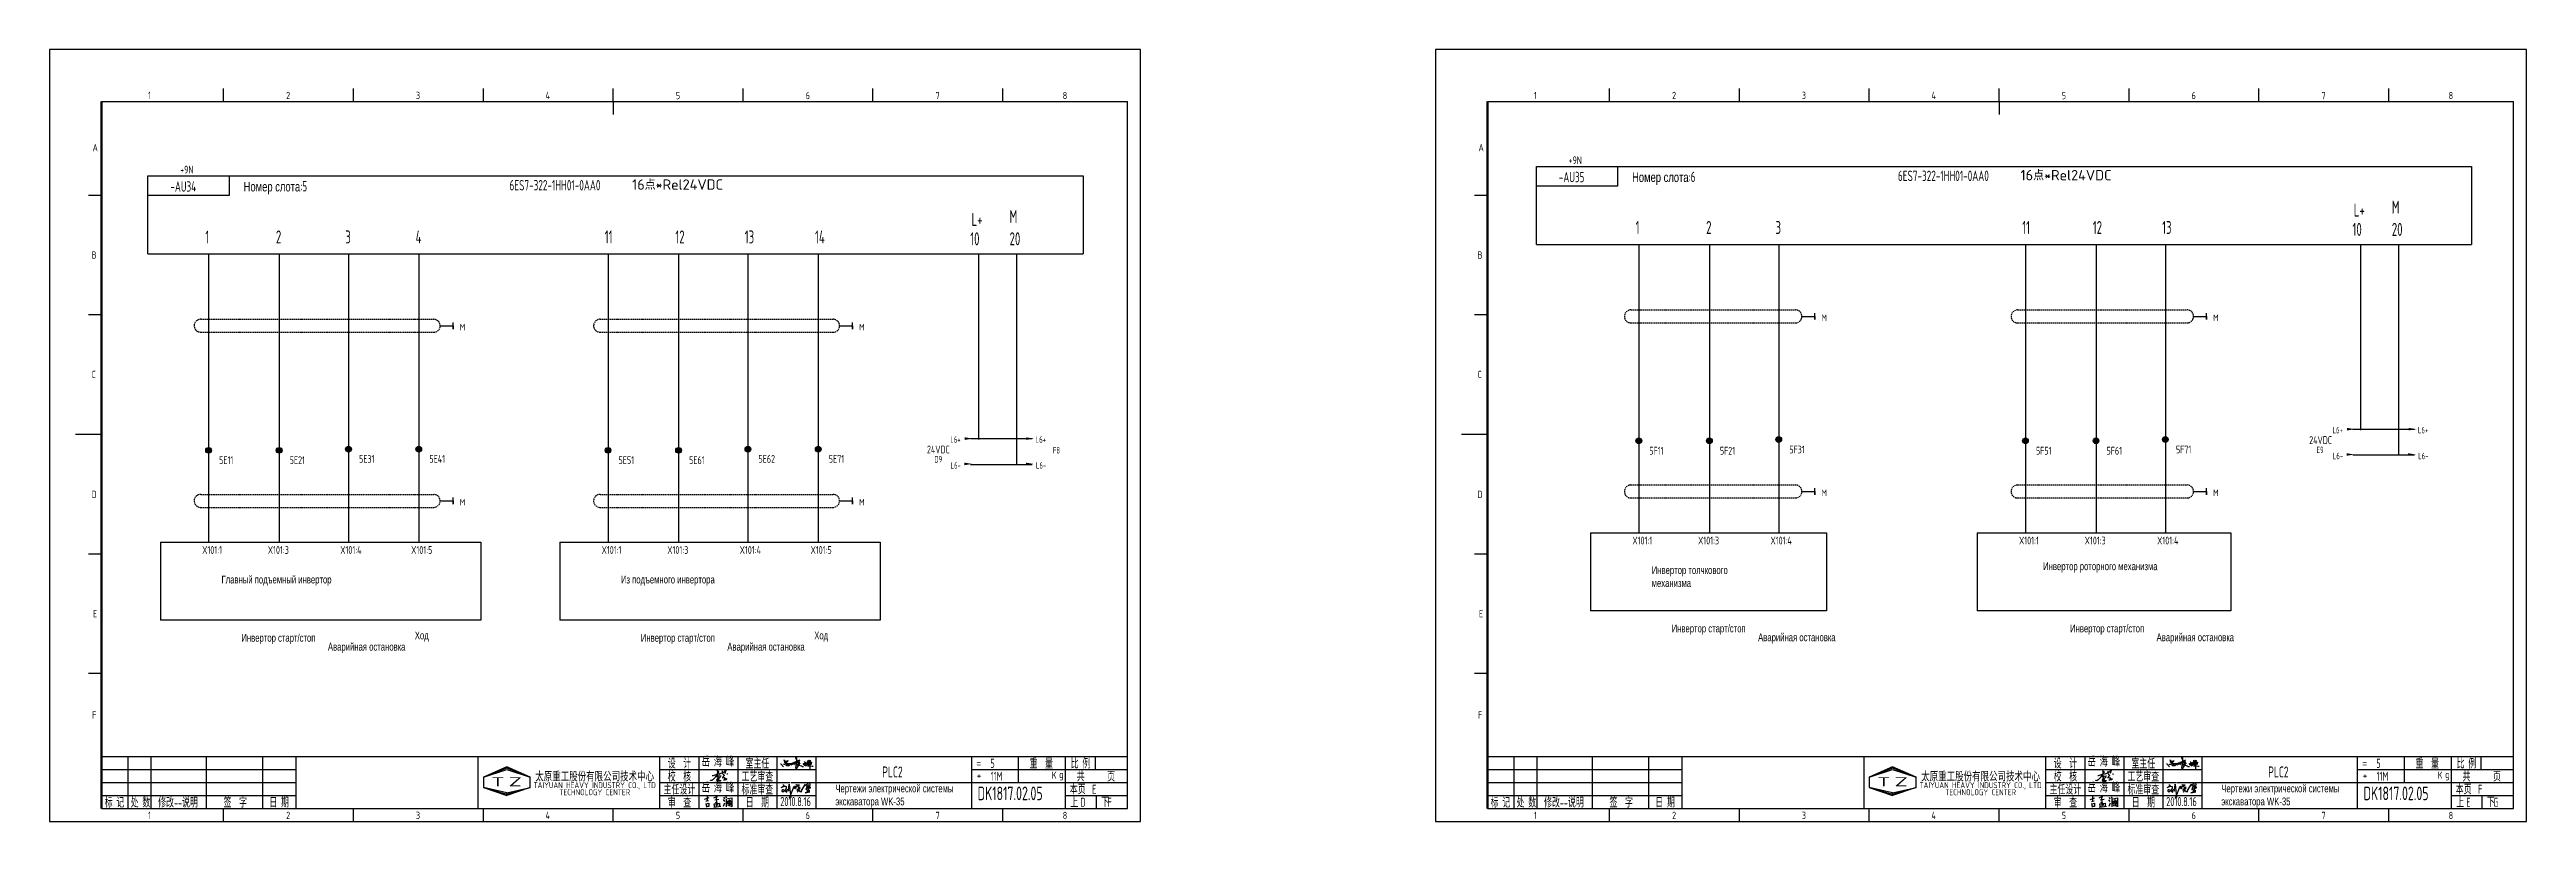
# Model space of a CAD drawing. Extents: x -2005 to 7010, y -1792 to 2924.
# Drawn here: x 2058 to 3012, y -494 to -197 of the extents above; entities that cross this region are included whole.
import ezdxf
from ezdxf.enums import TextEntityAlignment as Align

# ---------------------------------------------------------------- set-up
doc = ezdxf.new("R2010")
doc.units = 0
doc.header["$LTSCALE"] = 2
doc.linetypes.add('DASHED2', pattern=[0.375, 0.25, -0.125])
doc.linetypes.add('DIVIDE', pattern=[1.25, 0.5, -0.25, 0, -0.25, 0, -0.25])
doc.layers.get('0').update_dxf_attribs({"linetype": 'CONTINUOUS'})
for name, color, linetype in [('01', 7, 'CONTINUOUS'), ('11', 3, 'CONTINUOUS'), ('CONTINUOUS', 7, 'CONTINUOUS'), ('DASHED', 2, 'DASHED2'), ('DIVIDE', 1, 'DIVIDE')]:
    doc.layers.add(name, color=color, linetype=linetype)
doc.styles.add('ROMAN', font='ROMANC.shx', dxfattribs={"width": 0.7, "height": 0.7})
doc.styles.add('ROMANS', font='romans', dxfattribs={"width": 0.67, "bigfont": 'hzlib'})
doc.styles.get("Standard").update_dxf_attribs({"font": 'isocp.shx', "width": 0.707, "bigfont": 'dfst.shx'})

msp = doc.modelspace()

# ---------------------------------------------------------------- texts
at = {"color": 1, "linetype": 'ByBlock', "ltscale": 2, "width": 0.67}
for p in [(2642.83, -240.95), (2108.33, -244.58)]:
    msp.add_text('+9N', height=3, dxfattribs=at).set_placement(p)
at = {"color": 1, "width": 0.707}
for p in [(2378.63, -476.93), (2912.15, -476.93)]:
    msp.add_text('PLC2', height=4.2, dxfattribs=at).set_placement(p)
at = {"char_height": 3.5, "attachment_point": 1}
for s, insert, width in [('岳 海 峰', (2309.08, -469.24), 12.9495), ('岳 海 峰', (2842.61, -469.24), 12.9495), ('岳 海 峰', (2309.08, -479.24), 12.9495), ('2010.8.16', (2339.38, -484.48), 12.1142), ('岳 海 峰', (2842.61, -479.24), 12.9495), ('2010.8.16', (2872.91, -484.48), 12.1142)]:
    msp.add_mtext(s, dxfattribs=dict(at, insert=insert, width=width))
at = {"layer": '01', "linetype": 'DASHED2', "ltscale": 2, "char_height": 3, "attachment_point": 1}
for s, insert, width in [('{\\fArial|b0|i0|c204|p34;\\C1;Главный подъемный инвертор}', (2124.25, -399.3), 41.7427), ('{\\fArial|b0|i0|c204|p34;\\C1;Из подъемного инвертора}', (2278.02, -399.3), 41.7427), ('{\\fArial|b0|i0|c204|p34;\\C1;Инвертор толчкового механизма}', (2674.84, -395.68), 41.7427), ('{\\fArial|b0|i0|c204|p34;\\C1;Инвертор роторного механизма}', (2825.52, -394.19), 41.7427), ('{\\fArial|b0|i0|c204|p34;\\C1;Инвертор старт/стоп}', (2682.5, -418.11), 41.7427), ('{\\fArial|b0|i0|c204|p34;\\C1;Инвертор старт/стоп}', (2835.89, -418.11), 41.7427), ('{\\fArial|b0|i0|c204|p34;\\C1;Инвертор старт/стоп}', (2131.91, -421.73), 41.7427), ('{\\fArial|b0|i0|c204|p34;\\C1;Аварийная остановка}', (2165.22, -425.15), 41.7427), ('{\\fArial|b0|i0|c204|p34;\\C1;Ход}', (2198.67, -420.81), 41.7427), ('{\\fArial|b0|i0|c204|p34;\\C1;Инвертор старт/стоп}', (2285.68, -421.73), 41.7427), ('{\\fArial|b0|i0|c204|p34;\\C1;Аварийная остановка}', (2318.98, -425.15), 41.7427), ('{\\fArial|b0|i0|c204|p34;\\C1;Ход}', (2352.44, -420.81), 41.7427), ('{\\fArial|b0|i0|c204|p34;\\C1;Аварийная остановка}', (2715.8, -421.53), 41.7427), ('{\\fArial|b0|i0|c204|p34;\\C1;Аварийная остановка}', (2869.19, -421.53), 41.7427), ('{\\fArial|b0|i0|c204|p34;Чертежи электрической системы экскаватора \\fArial|b0|i0|c0|p34;WK-35}', (2360.57, -479.68), 50.6186), ('{\\fArial|b0|i0|c204|p34;Чертежи электрической системы экскаватора \\fArial|b0|i0|c0|p34;WK-35}', (2894.1, -479.68), 50.6186)]:
    msp.add_mtext(s, dxfattribs=dict(at, insert=insert, width=width))
at = {"layer": '11', "width": 0.707}
for p in [(2415.33, -485.7), (2948.86, -485.7)]:
    msp.add_text('DK1817.02.05', height=5.25, dxfattribs=at).set_placement(p)
at = {"layer": 'CONTINUOUS', "linetype": 'Continuous', "style": 'ROMAN'}
for s, height, width, p in [('1', 2.8, 0.7, (2095.98, -215.93)), ('2', 2.8, 0.7, (2149.14, -215.93)), ('3', 2.8, 0.7, (2199.11, -215.93)), ('4', 2.8, 0.7, (2249.01, -215.93)), ('5', 2.8, 0.7, (2299.15, -215.97)), ('6', 2.8, 0.7, (2349.13, -215.97)), ('7', 2.8, 0.7, (2399.16, -215.97)), ('8', 2.8, 0.7, (2448.11, -215.97)), ('1', 2.8, 0.7, (2629.51, -215.93)), ('2', 2.8, 0.7, (2682.67, -215.93)), ('3', 2.8, 0.7, (2732.64, -215.93)), ('4', 2.8, 0.7, (2782.54, -215.93)), ('5', 2.8, 0.7, (2832.68, -215.97)), ('6', 2.8, 0.7, (2882.66, -215.97)), ('7', 2.8, 0.7, (2932.69, -215.97)), ('8', 2.8, 0.7, (2981.64, -215.97)), ('A', 2.8, 0.7, (2074.62, -236.02)), ('A', 2.8, 0.7, (2608.15, -236.02)), ('B', 2.8, 0.7, (2074.23, -277.34)), ('B', 2.8, 0.7, (2607.76, -277.34)), ('C', 2.8, 0.7, (2074.23, -323.28)), ('C', 2.8, 0.7, (2607.76, -323.28)), ('D', 2.8, 0.7, (2074.23, -369.45)), ('D', 2.8, 0.7, (2607.76, -369.45)), ('E', 2.8, 0.7, (2074.79, -415.34)), ('E', 2.8, 0.7, (2608.31, -415.34)), ('F', 2.8, 0.7, (2074.43, -454.34)), ('F', 2.8, 0.7, (2607.96, -454.34)), ('K', 2.8, 0.7, (2443.89, -477.48)), ('g', 2.8, 0.7, (2446.72, -477.22)), ('K', 2.8, 0.7, (2977.42, -477.48)), ('g', 2.8, 0.7, (2980.25, -477.22)), ('T', 3.5, 1.8, (2228.05, -480.37)), ('Z', 3.5, 1.8, (2234.75, -480.37)), ('T', 3.5, 1.8, (2761.58, -480.37)), ('Z', 3.5, 1.8, (2768.28, -480.37)), ('1', 2.8, 0.7, (2095.98, -492.93)), ('2', 2.8, 0.7, (2149.14, -492.93)), ('3', 2.8, 0.7, (2199.11, -492.93)), ('4', 2.8, 0.7, (2249.01, -492.93)), ('5', 2.8, 0.7, (2299.15, -492.97)), ('6', 2.8, 0.7, (2349.13, -492.97)), ('7', 2.8, 0.7, (2399.16, -492.97)), ('8', 2.8, 0.7, (2448.11, -492.97)), ('1', 2.8, 0.7, (2629.51, -492.93)), ('2', 2.8, 0.7, (2682.67, -492.93)), ('3', 2.8, 0.7, (2732.64, -492.93)), ('4', 2.8, 0.7, (2782.54, -492.93)), ('5', 2.8, 0.7, (2832.68, -492.97)), ('6', 2.8, 0.7, (2882.66, -492.97)), ('7', 2.8, 0.7, (2932.69, -492.97)), ('8', 2.8, 0.7, (2981.64, -492.97))]:
    msp.add_text(s, height=height, dxfattribs=dict(at, width=width)).set_placement(p)
at = {"layer": 'CONTINUOUS', "color": 1}
for s, height, width, p in [('-AU34', 4, 0.707, (2104.59, -251.56)), ('-AU35', 4, 0.707, (2639.09, -247.93)), ('L+', 5, 0.67, (2945.13, -261.12)), ('M', 5, 0.67, (2959.76, -260.02)), ('1', 5, 0.67, (2118.03, -271.47)), ('2', 5, 0.67, (2145.2, -271.47)), ('3', 5, 0.67, (2171.92, -271.47)), ('4', 5, 0.67, (2198.98, -271.47)), ('11', 5, 0.67, (2271.8, -271.47)), ('12', 5, 0.67, (2298.97, -271.47)), ('13', 5, 0.67, (2325.68, -271.47)), ('14', 5, 0.67, (2352.74, -271.47)), ('L+', 5, 0.67, (2413, -264.74)), ('M', 5, 0.67, (2427.64, -263.64)), ('1', 5, 0.67, (2668.62, -267.84)), ('2', 5, 0.67, (2695.79, -267.84)), ('3', 5, 0.67, (2722.5, -267.84)), ('11', 5, 0.67, (2817.46, -267.84)), ('12', 5, 0.67, (2844.63, -267.84)), ('13', 5, 0.67, (2871.34, -267.84)), ('10', 5, 0.67, (2944.61, -268.57)), ('20', 5, 0.67, (2959.76, -268.57)), ('10', 5, 0.67, (2412.48, -272.19)), ('20', 5, 0.67, (2427.64, -272.19)), ('5F11', 3, 0.67, (2673.92, -352.73)), ('5F21', 3, 0.67, (2701.09, -352.73)), ('5F31', 3, 0.67, (2727.8, -352.27)), ('5F51', 3, 0.67, (2822.76, -352.73)), ('5F61', 3, 0.67, (2849.93, -352.73)), ('5F71', 3, 0.67, (2876.64, -352.27)), ('5E11', 3, 0.67, (2123.33, -356.36)), ('5E21', 3, 0.67, (2150.5, -356.36)), ('5E31', 3, 0.67, (2177.22, -355.89)), ('5E41', 3, 0.67, (2204.28, -355.89)), ('5E51', 3, 0.67, (2277.1, -356.36)), ('5E61', 3, 0.67, (2304.27, -356.36)), ('5E62', 3, 0.67, (2330.98, -355.89)), ('5E71', 3, 0.67, (2358.04, -355.89)), ('X101:1', 3, 0.67, (2116.82, -390.93)), ('X101:3', 3, 0.67, (2142.09, -390.93)), ('X101:4', 3, 0.67, (2169.97, -390.93)), ('X101:5', 3, 0.67, (2197.27, -390.93)), ('X101:1', 3, 0.67, (2270.58, -390.93)), ('X101:3', 3, 0.67, (2295.86, -390.93)), ('X101:4', 3, 0.67, (2323.74, -390.93)), ('X101:5', 3, 0.67, (2351.03, -390.93)), ('X101:1', 3, 0.67, (2667.4, -387.31)), ('X101:3', 3, 0.67, (2692.68, -387.31)), ('X101:4', 3, 0.67, (2720.56, -387.31)), ('X101:1', 3, 0.67, (2816.24, -387.31)), ('X101:3', 3, 0.67, (2841.52, -387.31)), ('X101:4', 3, 0.67, (2869.4, -387.31)), ('11M', 3.5, 0.67, (2420.37, -478.26)), ('5', 3.5, 0.67, (2420.26, -473.25)), ('11M', 3.5, 0.67, (2953.89, -478.26)), ('5', 3.5, 0.67, (2953.79, -473.25)), ('D', 3.5, 0.67, (2454.92, -488.25)), ('E', 3.5, 0.67, (2459.42, -483.25)), ('F', 3.5, 0.67, (2465.3, -488.25)), ('E', 3.5, 0.67, (2988.44, -488.25)), ('F', 3.5, 0.67, (2992.95, -483.25)), ('G', 3.5, 0.67, (2998.83, -488.25))]:
    msp.add_text(s, height=height, dxfattribs=dict(at, width=width)).set_placement(p)
at = {"layer": 'CONTINUOUS', "color": 0}
for s, width, p, p2 in [('6ES7-322-1HH01-0AA0', 0.65052, (2235.13, -251.08), (2270.13, -251.08)), ('16点*Rel24VDC', 1.023392, (2282.31, -250.82), (2317.31, -250.82)), ('6ES7-322-1HH01-0AA0', 0.65052, (2769.62, -247.46), (2804.62, -247.46)), ('16点*Rel24VDC', 1.023392, (2816.81, -247.2), (2851.81, -247.2))]:
    msp.add_text(s, height=4, dxfattribs=dict(at, width=width)).set_placement(p, p2, align=Align.FIT)
at = {"layer": 'CONTINUOUS', "style": 'ROMANS', "width": 0.67}
for p in [(2216, -304.94), (2369.76, -304.94), (2740.24, -301.31), (2890.99, -301.31), (2216, -372.32), (2369.76, -372.32), (2740.24, -368.69), (2890.99, -368.69)]:
    msp.add_text('M', height=2.5, dxfattribs=at).set_placement(p)
at = {"layer": 'CONTINUOUS', "color": 6, "width": 0.67}
for s, height, p in [('L6+', 2.5, (2936.95, -344.57)), ('L6+', 2.5, (2969.81, -344.57)), ('24VDC', 3, (2395.83, -352.26)), ('L6+', 2.5, (2404.83, -348.19)), ('L6+', 2.5, (2437.69, -348.19)), ('F8', 2.5, (2444.31, -352.31)), ('24VDC', 3, (2927.96, -348.63)), ('E9', 2.5, (2930.8, -352.14)), ('L6-', 2.5, (2937.04, -354.5)), ('L6-', 2.5, (2969.9, -354.5)), ('D9', 2.5, (2398.68, -355.77)), ('L6-', 2.5, (2404.92, -358.12)), ('L6-', 2.5, (2437.78, -358.12))]:
    msp.add_text(s, height=height, dxfattribs=at).set_placement(p)
at = {"layer": 'CONTINUOUS', "width": 0.67}
for s, p in [('校  核', (2300.55, -476.37)), ('设  计', (2300.55, -471.37)), ('工艺审查', (2330.55, -476.37)), ('室主任', (2330.55, -471.37)), ('重  量', (2439.85, -471.37)), ('比 例', (2454.95, -471.37)), ('共      页', (2460.85, -476.37)), ('校  核', (2834.08, -476.37)), ('设  计', (2834.08, -471.37)), ('工艺审查', (2864.08, -476.37)), ('室主任', (2864.08, -471.37)), ('重  量', (2973.38, -471.37)), ('比 例', (2988.48, -471.37)), ('共      页', (2994.38, -476.37)), ('标 记', (2083.05, -486.37)), ('处 数', (2093.05, -486.37)), ('修改--说明', (2107.52, -486.37)), ('签  字', (2129.55, -486.37)), ('日 期', (2146.43, -486.37)), ('主任设计', (2300.55, -481.37)), ('审  查', (2300.55, -486.37)), ('标准审查', (2330.55, -481.37)), ('日  期', (2330.55, -486.37)), ('上', (2452.55, -486.36)), ('本页', (2453.85, -481.26)), ('下', (2464.38, -486.36)), ('标 记', (2616.58, -486.37)), ('处 数', (2626.58, -486.37)), ('修改--说明', (2641.05, -486.37)), ('签  字', (2663.08, -486.37)), ('日 期', (2679.96, -486.37)), ('主任设计', (2834.08, -481.37)), ('审  查', (2834.08, -486.37)), ('标准审查', (2864.08, -481.37)), ('日  期', (2864.08, -486.37)), ('上', (2986.08, -486.36)), ('本页', (2987.38, -481.26)), ('下', (2997.9, -486.36))]:
    msp.add_text(s, height=3.5, dxfattribs=at).set_placement(p, align=Align.MIDDLE)
at = {"layer": 'CONTINUOUS', "linetype": 'Continuous', "style": 'ROMAN'}
for s, p in [('=', (2414.79, -472.82)), ('+', (2414.89, -477.56)), ('=', (2948.31, -472.82)), ('+', (2948.42, -477.56))]:
    msp.add_text(s, height=2.8, dxfattribs=at).set_placement(p)
at = {"layer": 'CONTINUOUS', "color": 1, "char_height": 4, "width": 130, "attachment_point": 4}
for s, insert in [('{\\fArial|b0|i0|c204|p34;\\H0.91675x;Номер слота}:5', (2132.78, -250.01)), ('{\\fArial|b0|i0|c204|p34;\\H0.9167x;\\C256;Номер слота}:6', (2667.27, -246.38))]:
    msp.add_mtext(s, dxfattribs=dict(at, insert=insert))
at = {"layer": 'CONTINUOUS', "char_height": 3.3, "width": 50, "attachment_point": 5, "line_spacing_factor": 0.7125}
for insert in [(2267.91, -479.31), (2801.44, -479.31)]:
    msp.add_mtext('{\\f宋体|b0|i0|c134|p2;太原重工股份有限公司技术中心\\P\\Fromans.shx;\\H0.6969x;TAIYUAN HEAVY INDUSTRY CO., LTD\\PTECHNOLOGY CENTER}', dxfattribs=dict(at, insert=insert))

# ---------------------------------------------------------------- blocks, each defined once
blk = doc.blocks.new('A$C5BE500A0')
for p, q in [((0, 24), (1, 24)), ((1, 24), (13, 11)), ((12, 21), (14, 23)), ((14, 23), (18, 23)), ((15, 41), (22, 26)), ((15, 40), (15, 41)), ((15, 38), (15, 40)), ((15, 32), (21, 35)), ((16, 32), (15, 32)), ((19, 30), (16, 32)), ((18, 23), (26, 25)), ((22, 26), (19, 30)), ((21, 35), (24, 35)), ((25, 30), (23, 28)), ((23, 28), (23, 28)), ((23, 18), (24, 19)), ((24, 17), (23, 18)), ((24, 35), (28, 36)), ((24, 19), (26, 20)), ((27, 31), (25, 30)), ((26, 16), (25, 15)), ((26, 25), (37, 26)), ((26, 20), (29, 21)), ((28, 20), (26, 16)), ((29, 34), (27, 31)), ((28, 36), (30, 37)), ((29, 22), (28, 20)), ((29, 15), (28, 16)), ((30, 38), (29, 34)), ((30, 23), (29, 22)), ((29, 21), (33, 21)), ((32, 15), (29, 15)), ((30, 37), (30, 38)), ((32, 23), (30, 23)), ((33, 22), (32, 23)), ((35, 16), (32, 15)), ((33, 21), (33, 22)), ((38, 18), (35, 16)), ((37, 26), (41, 26)), ((40, 20), (38, 18)), ((40, 23), (44, 25)), ((41, 22), (40, 20)), ((41, 26), (42, 24)), ((42, 24), (41, 22)), ((44, 25), (51, 28)), ((45, 19), (49, 23)), ((49, 23), (54, 27)), ((51, 28), (56, 29)), ((54, 27), (59, 30)), ((56, 29), (61, 30)), ((57, 21), (56, 20)), ((57, 32), (57, 30)), ((57, 30), (58, 25)), ((58, 25), (57, 21)), ((59, 30), (65, 34)), ((61, 30), (62, 29)), ((63, 21), (76, 18)), ((67, 21), (63, 21)), ((65, 18), (63, 9)), ((63, 9), (64, 0)), ((64, 52), (66, 52)), ((64, 49), (64, 52)), ((65, 44), (64, 49)), ((64, 0), (67, 3)), ((64, 0), (64, 0)), ((67, 49), (65, 18)), ((68, 40), (65, 44)), ((65, 34), (72, 37)), ((66, 52), (66, 51)), ((66, 51), (67, 49)), ((70, 21), (67, 21)), ((67, 3), (74, 14)), ((70, 36), (68, 40)), ((68, 29), (73, 29)), ((69, 29), (68, 29)), ((72, 30), (69, 29)), ((74, 33), (70, 36)), ((75, 36), (70, 34)), ((70, 33), (72, 34)), ((70, 34), (70, 33)), ((77, 24), (70, 21)), ((72, 37), (78, 39)), ((72, 34), (75, 34)), ((75, 32), (72, 30)), ((73, 29), (78, 30)), ((78, 31), (74, 33)), ((74, 14), (78, 20)), ((80, 39), (75, 36)), ((75, 34), (77, 34)), ((77, 33), (75, 32)), ((76, 18), (82, 17)), ((77, 34), (78, 34)), ((78, 33), (77, 33)), ((80, 25), (77, 24)), ((78, 39), (80, 39)), ((78, 34), (78, 33)), ((80, 30), (78, 31)), ((78, 30), (80, 30)), ((78, 20), (81, 26)), ((82, 27), (80, 25)), ((81, 26), (82, 27)), ((82, 17), (87, 15)), ((87, 15), (91, 13)), ((91, 13), (95, 13)), ((95, 25), (95, 24)), ((95, 24), (95, 23)), ((95, 23), (96, 23)), ((95, 13), (96, 13)), ((96, 23), (97, 23)), ((99, 24), (97, 26)), ((97, 23), (98, 25)), ((98, 25), (101, 27)), ((99, 31), (100, 32)), ((101, 23), (99, 24)), ((99, 17), (102, 21)), ((101, 21), (99, 17)), ((100, 32), (101, 32)), ((101, 32), (102, 31)), ((102, 28), (101, 21)), ((101, 27), (103, 26)), ((103, 24), (101, 23)), ((102, 31), (102, 28)), ((102, 21), (103, 22)), ((103, 26), (105, 25)), ((105, 24), (103, 24)), ((103, 22), (104, 20)), ((104, 29), (108, 26)), ((104, 20), (104, 19)), ((104, 19), (105, 16)), ((105, 25), (105, 24)), ((105, 16), (106, 16)), ((106, 16), (108, 17)), ((108, 26), (116, 20)), ((108, 17), (111, 23)), ((111, 23), (113, 31)), ((113, 31), (112, 31)), ((112, 22), (126, 23)), ((115, 22), (112, 22)), ((113, 31), (114, 35)), ((117, 33), (113, 31)), ((113, 27), (127, 26)), ((125, 27), (113, 27)), ((113, 15), (125, 15)), ((114, 35), (115, 38)), ((115, 38), (118, 39)), ((122, 23), (115, 22)), ((116, 20), (119, 19)), ((122, 35), (117, 33)), ((117, 31), (121, 32)), ((118, 39), (123, 38)), ((119, 19), (121, 20)), ((121, 32), (124, 32)), ((121, 20), (121, 21)), ((125, 37), (122, 35)), ((122, 31), (122, 2)), ((123, 28), (122, 31)), ((126, 25), (122, 23)), ((123, 38), (125, 37)), ((128, 25), (123, 28)), ((124, 32), (129, 31)), ((128, 27), (125, 27)), ((125, 15), (132, 14)), ((127, 26), (126, 25)), ((126, 23), (130, 24)), ((130, 28), (128, 27)), ((131, 24), (128, 25)), ((129, 31), (131, 30)), ((131, 30), (130, 28)), ((130, 24), (131, 24)), ((132, 14), (137, 14))]:
    blk.add_line(p, q)
blk = doc.blocks.new('lf')
for points in [[(421.5, 320.1), (421.3, 317.6), (420, 315.1), (418.6, 312.6), (416.7, 310.5), (414.9, 308.5), (411.9, 305.6), (410.1, 304.1), (408, 302.6), (406.1, 302), (403.6, 302.6), (403.6, 303.5), (403.9, 303.5)], [(409.4, 317.6), (411.9, 317.6), (420.7, 320.5), (429.4, 326.1), (429, 328.4), (426.7, 330.1), (424.2, 331.3), (423.4, 332.6), (424.4, 333.4), (425, 330.7), (425, 327.4), (425, 324.7), (424.8, 321.8), (424.8, 320.3), (424.8, 318.7), (425, 314.7), (425, 313), (424.8, 313)], [(421.3, 316.2), (424.8, 315.9), (427.1, 316), (429.8, 316), (434.8, 316.8), (436, 316.8)], [(421.9, 314.1), (423.8, 314.1), (425.4, 313.7), (426, 313), (426.9, 312), (427.1, 312), (426.5, 310.5), (426.1, 309.5), (424.2, 306.6), (423.1, 305.4), (422.1, 304.5), (423.2, 303.3), (427.3, 303.1), (429.8, 303.1), (432.3, 302.9), (435.4, 302.7), (433.1, 299.9), (424.6, 299.5), (424, 300.4), (425.6, 303.3), (434.3, 313.5)], [(432.1, 320.3), (430.6, 321.6), (450.9, 331.7), (450.9, 332.2)], [(439.5, 330.9), (440, 324.5), (442, 320.7)], [(441.8, 320.7), (443.7, 320.1), (444.9, 317.6), (443.1, 315.5), (439.7, 311.8), (439.8, 310.6), (445.4, 311.2), (447, 310.3), (445.6, 307.4), (453.6, 308), (450.3, 304.7), (447, 303.3), (443.7, 303.1), (442.9, 303.7)], [(446.2, 333.8), (448.1, 330.5), (448.1, 326.7), (446.6, 323.8)], [(453.4, 322.4), (454.9, 322.2), (455.7, 321.8), (456.1, 321.6), (456.3, 321.4)]]:
    blk.add_lwpolyline(points)

# ---------------------------------------------------------------- hatches: boundary and pattern name
at = {"layer": 'CONTINUOUS'}
h = msp.add_hatch(color=1, dxfattribs=at)
edge = h.paths.add_edge_path()
edge.add_arc((2119.28, -351.08), 1.1, 0, 360)
h = msp.add_hatch(color=1, dxfattribs=at)
edge = h.paths.add_edge_path()
edge.add_arc((2146.45, -351.08), 1.1, 0, 360)
h = msp.add_hatch(color=1, dxfattribs=at)
edge = h.paths.add_edge_path()
edge.add_arc((2173.14, -350.59), 1.1, 0, 360)
h = msp.add_hatch(color=1, dxfattribs=at)
edge = h.paths.add_edge_path()
edge.add_arc((2200.2, -350.59), 1.1, 0, 360)
h = msp.add_hatch(color=1, dxfattribs=at)
edge = h.paths.add_edge_path()
edge.add_arc((2273.05, -351.08), 1.1, 0, 360)
h = msp.add_hatch(color=1, dxfattribs=at)
edge = h.paths.add_edge_path()
edge.add_arc((2300.22, -351.08), 1.1, 0, 360)
h = msp.add_hatch(color=1, dxfattribs=at)
edge = h.paths.add_edge_path()
edge.add_arc((2326.9, -350.59), 1.1, 0, 360)
h = msp.add_hatch(color=1, dxfattribs=at)
edge = h.paths.add_edge_path()
edge.add_arc((2353.96, -350.59), 1.1, 0, 360)
h = msp.add_hatch(color=1, dxfattribs=at)
edge = h.paths.add_edge_path()
edge.add_arc((2669.87, -347.46), 1.1, 0, 360)
h = msp.add_hatch(color=1, dxfattribs=at)
edge = h.paths.add_edge_path()
edge.add_arc((2697.04, -347.46), 1.1, 0, 360)
h = msp.add_hatch(color=1, dxfattribs=at)
edge = h.paths.add_edge_path()
edge.add_arc((2723.72, -346.96), 1.1, 0, 360)
h = msp.add_hatch(color=1, dxfattribs=at)
edge = h.paths.add_edge_path()
edge.add_arc((2818.71, -347.46), 1.1, 0, 360)
h = msp.add_hatch(color=1, dxfattribs=at)
edge = h.paths.add_edge_path()
edge.add_arc((2845.88, -347.46), 1.1, 0, 360)
h = msp.add_hatch(color=1, dxfattribs=at)
edge = h.paths.add_edge_path()
edge.add_arc((2872.56, -346.96), 1.1, 0, 360)

# ---------------------------------------------------------------- linework, layer by layer
for p, q in [((2310.19, -485.36), (2312.01, -484.71)), ((2310.71, -486.13), (2311.75, -485.87)), ((2310.97, -485.87), (2310.97, -485.87)), ((2311.2, -484.18), (2311.2, -485.99)), ((2313.75, -484.76), (2314.91, -484.24)), ((2313.75, -484.76), (2313.75, -484.76)), ((2314.14, -485.53), (2315.69, -485.27)), ((2314.91, -484.24), (2314.66, -485.01)), ((2314.66, -485.01), (2314.66, -485.27)), ((2314.66, -485.27), (2314.91, -486.83)), ((2317.33, -485.47), (2317.88, -486.2)), ((2317.51, -484.53), (2317.88, -485.17)), ((2318.33, -484.32), (2318.7, -484.95)), ((2318.57, -485.26), (2318.57, -488.26)), ((2320.58, -486.2), (2318.91, -486.53)), ((2318.94, -486.04), (2320.36, -485.74)), ((2319.03, -485.11), (2320.73, -484.74)), ((2319.73, -485.41), (2319.82, -488.01)), ((2320.7, -486.8), (2320.58, -486.2)), ((2320.73, -484.74), (2320.76, -484.74)), ((2320.76, -484.74), (2320.76, -488.2)), ((2353.05, -478.87), (2413.05, -478.87)), ((2843.56, -485.39), (2845.37, -484.74)), ((2844.08, -486.17), (2845.11, -485.91)), ((2844.34, -485.91), (2844.34, -485.91)), ((2844.57, -484.21), (2844.57, -486.02)), ((2847.12, -484.79), (2848.28, -484.27)), ((2847.12, -484.79), (2847.12, -484.79)), ((2847.5, -485.56), (2849.06, -485.31)), ((2848.28, -484.27), (2848.02, -485.05)), ((2848.02, -485.05), (2848.02, -485.31)), ((2848.02, -485.31), (2848.28, -486.86)), ((2850.7, -485.5), (2851.24, -486.23)), ((2850.88, -484.56), (2851.24, -485.2)), ((2851.7, -484.35), (2852.06, -484.99)), ((2851.94, -485.29), (2851.94, -488.29)), ((2853.94, -486.23), (2852.28, -486.56)), ((2852.31, -486.08), (2853.73, -485.77)), ((2852.4, -485.14), (2854.1, -484.77)), ((2853.1, -485.44), (2853.19, -488.05)), ((2854.07, -486.83), (2853.94, -486.23)), ((2854.1, -484.77), (2854.13, -484.77)), ((2854.13, -484.77), (2854.13, -488.23)), ((2886.58, -478.87), (2946.58, -478.87)), ((2310.71, -486.91), (2310.97, -488.33)), ((2310.84, -487.04), (2311.88, -486.78)), ((2311.88, -488.08), (2310.84, -488.08)), ((2311.88, -486.78), (2311.88, -488.08)), ((2313.76, -488.38), (2316.52, -488.02)), ((2313.82, -487.04), (2314.08, -488.33)), ((2313.95, -487.04), (2316.02, -486.78)), ((2314.91, -486.83), (2314.4, -486.57)), ((2314.73, -487.04), (2314.73, -488.08)), ((2315.24, -486.91), (2315.24, -487.69)), ((2316.02, -486.78), (2316.02, -488.2)), ((2317.51, -488.01), (2318.03, -486.68)), ((2318.88, -486.41), (2318.91, -487.11)), ((2318.91, -487.11), (2320.7, -486.8)), ((2319.47, -487.45), (2319.13, -487.96)), ((2319.33, -486.71), (2319.52, -486.86)), ((2320.15, -486.53), (2319.97, -486.86)), ((2320.15, -487.28), (2320.49, -487.62)), ((2320.76, -488.2), (2320.49, -487.89)), ((2844.08, -486.94), (2844.34, -488.37)), ((2844.21, -487.07), (2845.24, -486.81)), ((2845.24, -488.11), (2844.21, -488.11)), ((2845.24, -486.81), (2845.24, -488.11)), ((2847.13, -488.42), (2849.89, -488.05)), ((2847.19, -487.07), (2847.45, -488.37)), ((2847.32, -487.07), (2849.39, -486.81)), ((2848.28, -486.86), (2847.76, -486.6)), ((2848.09, -487.07), (2848.09, -488.11)), ((2848.61, -486.94), (2848.61, -487.72)), ((2849.39, -486.81), (2849.39, -488.24)), ((2850.88, -488.05), (2851.4, -486.71)), ((2852.25, -486.44), (2852.28, -487.14)), ((2852.28, -487.14), (2854.07, -486.83)), ((2852.83, -487.48), (2852.49, -487.99)), ((2852.7, -486.74), (2852.88, -486.9)), ((2853.52, -486.56), (2853.34, -486.9)), ((2853.51, -487.31), (2853.85, -487.65)), ((2854.13, -488.23), (2853.85, -487.93))]:
    msp.add_line(p, q)
for points in [[(2095.93, -245.51), (2127.18, -245.51), (2127.18, -253.01), (2095.93, -253.01)], [(2630.43, -241.88), (2661.68, -241.88), (2661.68, -249.38), (2630.43, -249.38)]]:
    msp.add_lwpolyline(points, close=True)
at = {"layer": 'CONTINUOUS', "color": 3}
for p, q in [((2478.05, -196.87), (2058.05, -196.87)), ((2058.05, -196.87), (2058.05, -493.87)), ((2478.05, -493.87), (2478.05, -196.87)), ((3011.58, -196.87), (2591.58, -196.87)), ((2591.58, -196.87), (2591.58, -493.87)), ((3011.58, -493.87), (3011.58, -196.87)), ((2058.05, -493.87), (2478.05, -493.87)), ((2591.58, -493.87), (3011.58, -493.87))]:
    msp.add_line(p, q, dxfattribs=at)
at = {"layer": 'CONTINUOUS'}
for p, q in [((2078.05, -216.87), (2473.05, -216.87)), ((2275.05, -216.87), (2275.05, -211.87)), ((2275.05, -216.87), (2275.05, -221.87)), ((2473.05, -488.87), (2473.05, -216.87)), ((2611.58, -216.87), (3006.58, -216.87)), ((2808.58, -216.87), (2808.58, -211.87)), ((2808.58, -216.87), (2808.58, -221.87)), ((3006.58, -488.87), (3006.58, -216.87)), ((2095.93, -245.51), (2455.93, -245.51)), ((2095.93, -275.51), (2095.93, -245.51)), ((2455.93, -245.51), (2455.93, -275.51)), ((2630.43, -241.88), (2990.43, -241.88)), ((2630.43, -271.88), (2630.43, -241.88)), ((2990.43, -241.88), (2990.43, -271.88)), ((2095.93, -275.51), (2455.93, -275.51)), ((2630.43, -271.88), (2990.43, -271.88)), ((2208.43, -303.16), (2213.43, -303.16)), ((2213.43, -304.41), (2213.43, -301.91)), ((2213.43, -303.16), (2213.43, -304.41)), ((2362.19, -303.16), (2367.19, -303.16)), ((2367.19, -304.41), (2367.19, -301.91)), ((2367.19, -303.16), (2367.19, -304.41)), ((2732.67, -299.54), (2737.67, -299.54)), ((2737.67, -300.79), (2737.67, -298.29)), ((2737.67, -299.54), (2737.67, -300.79)), ((2883.42, -299.54), (2888.42, -299.54)), ((2888.42, -300.79), (2888.42, -298.29)), ((2888.42, -299.54), (2888.42, -300.79)), ((2208.43, -370.54), (2213.43, -370.54)), ((2213.43, -371.79), (2213.43, -369.29)), ((2213.43, -370.54), (2213.43, -371.79)), ((2362.19, -370.54), (2367.19, -370.54)), ((2367.19, -371.79), (2367.19, -369.29)), ((2367.19, -370.54), (2367.19, -371.79)), ((2732.67, -366.92), (2737.67, -366.92)), ((2737.67, -368.17), (2737.67, -365.67)), ((2737.67, -366.92), (2737.67, -368.17)), ((2883.42, -366.92), (2888.42, -366.92)), ((2888.42, -368.17), (2888.42, -365.67)), ((2888.42, -366.92), (2888.42, -368.17)), ((2460.55, -468.87), (2460.55, -473.87)), ((2994.08, -468.87), (2994.08, -473.87)), ((2339.71, -480.85), (2339.97, -480.65)), ((2339.71, -480.85), (2339.97, -480.65)), ((2339.71, -480.85), (2339.97, -480.65)), ((2339.71, -480.85), (2339.97, -480.65)), ((2339.97, -480.65), (2340.33, -480.49)), ((2339.97, -480.65), (2340.33, -480.49)), ((2339.97, -480.65), (2340.33, -480.49)), ((2339.97, -480.65), (2340.33, -480.49)), ((2340.07, -482.07), (2340.17, -481.72)), ((2340.07, -482.07), (2340.17, -481.72)), ((2340.07, -482.07), (2340.17, -481.72)), ((2340.07, -482.07), (2340.17, -481.72)), ((2340.07, -482.38), (2340.07, -482.07)), ((2340.07, -482.38), (2340.07, -482.07)), ((2340.07, -482.38), (2340.07, -482.07)), ((2340.07, -482.38), (2340.07, -482.07)), ((2340.33, -482.63), (2340.07, -482.38)), ((2340.33, -482.63), (2340.07, -482.38)), ((2340.33, -482.63), (2340.07, -482.38)), ((2340.33, -482.63), (2340.07, -482.38)), ((2340.17, -481.72), (2340.22, -481.56)), ((2340.17, -481.72), (2340.22, -481.56)), ((2340.17, -481.72), (2340.22, -481.56)), ((2340.17, -481.72), (2340.22, -481.56)), ((2340.22, -481.56), (2340.43, -481.62)), ((2340.22, -481.56), (2340.43, -481.62)), ((2340.22, -481.56), (2340.43, -481.62)), ((2340.22, -481.56), (2340.43, -481.62)), ((2340.33, -480.49), (2340.68, -480.39)), ((2340.33, -480.49), (2340.68, -480.39)), ((2340.33, -480.49), (2340.68, -480.39)), ((2340.33, -480.49), (2340.68, -480.39)), ((2340.99, -482.07), (2340.33, -482.63)), ((2340.99, -482.07), (2340.33, -482.63)), ((2340.99, -482.07), (2340.33, -482.63)), ((2340.99, -482.07), (2340.33, -482.63)), ((2340.38, -479.68), (2340.73, -479.88)), ((2340.38, -479.68), (2340.73, -479.88)), ((2340.38, -479.68), (2340.73, -479.88)), ((2340.38, -479.68), (2340.73, -479.88)), ((2340.43, -481.62), (2340.79, -481.77)), ((2340.43, -481.62), (2340.79, -481.77)), ((2340.43, -481.62), (2340.79, -481.77)), ((2340.43, -481.62), (2340.79, -481.77)), ((2340.68, -480.39), (2341.19, -480.34)), ((2340.68, -480.39), (2341.19, -480.34)), ((2340.68, -480.39), (2341.19, -480.34)), ((2340.68, -480.39), (2341.19, -480.34)), ((2340.73, -479.88), (2340.79, -480.04)), ((2340.73, -479.88), (2340.79, -480.04)), ((2340.73, -479.88), (2340.79, -480.04)), ((2340.73, -479.88), (2340.79, -480.04)), ((2340.79, -480.04), (2340.79, -480.34)), ((2340.79, -480.04), (2340.79, -480.34)), ((2340.79, -480.04), (2340.79, -480.34)), ((2340.79, -480.04), (2340.79, -480.34)), ((2340.79, -481.77), (2341.14, -482.13)), ((2340.79, -481.77), (2341.14, -482.13)), ((2340.79, -481.77), (2341.14, -482.13)), ((2340.79, -481.77), (2341.14, -482.13)), ((2341.3, -481.82), (2340.99, -482.07)), ((2341.3, -481.82), (2340.99, -482.07)), ((2341.3, -481.82), (2340.99, -482.07)), ((2341.3, -481.82), (2340.99, -482.07)), ((2341.14, -482.13), (2341.45, -482.38)), ((2341.14, -482.13), (2341.45, -482.38)), ((2341.14, -482.13), (2341.45, -482.38)), ((2341.14, -482.13), (2341.45, -482.38)), ((2341.19, -480.34), (2341.6, -480.44)), ((2341.19, -480.34), (2341.6, -480.44)), ((2341.19, -480.34), (2341.6, -480.44)), ((2341.19, -480.34), (2341.6, -480.44)), ((2341.5, -481.41), (2341.3, -481.82)), ((2341.5, -481.41), (2341.3, -481.82)), ((2341.5, -481.41), (2341.3, -481.82)), ((2341.5, -481.41), (2341.3, -481.82)), ((2341.45, -482.38), (2341.6, -482.48)), ((2341.45, -482.38), (2341.6, -482.48)), ((2341.45, -482.38), (2341.6, -482.48)), ((2341.45, -482.38), (2341.6, -482.48)), ((2341.6, -481.05), (2341.5, -481.41)), ((2341.6, -481.05), (2341.5, -481.41)), ((2341.6, -481.05), (2341.5, -481.41)), ((2341.6, -481.05), (2341.5, -481.41)), ((2341.6, -480.44), (2341.6, -480.65)), ((2341.6, -480.44), (2341.6, -480.65)), ((2341.6, -480.44), (2341.6, -480.65)), ((2341.6, -480.44), (2341.6, -480.65)), ((2341.6, -480.65), (2341.6, -481.05)), ((2341.6, -480.65), (2341.6, -481.05)), ((2341.6, -480.65), (2341.6, -481.05)), ((2341.6, -480.65), (2341.6, -481.05)), ((2341.6, -482.48), (2341.91, -482.58)), ((2341.6, -482.48), (2341.91, -482.58)), ((2341.6, -482.48), (2341.91, -482.58)), ((2341.6, -482.48), (2341.91, -482.58)), ((2341.91, -481.97), (2342.06, -481.72)), ((2341.91, -481.97), (2342.06, -481.72)), ((2341.91, -481.97), (2342.06, -481.72)), ((2341.91, -481.97), (2342.06, -481.72)), ((2341.91, -482.58), (2341.91, -481.97)), ((2341.91, -482.58), (2341.91, -481.97)), ((2341.91, -482.58), (2341.91, -481.97)), ((2341.91, -482.58), (2341.91, -481.97)), ((2342.06, -481.72), (2342.27, -481.51)), ((2342.06, -481.72), (2342.27, -481.51)), ((2342.06, -481.72), (2342.27, -481.51)), ((2342.06, -481.72), (2342.27, -481.51)), ((2342.27, -481.51), (2342.32, -481.62)), ((2342.27, -481.51), (2342.32, -481.62)), ((2342.27, -481.51), (2342.32, -481.62)), ((2342.27, -481.51), (2342.32, -481.62)), ((2342.32, -481.62), (2342.47, -481.97)), ((2342.32, -481.62), (2342.47, -481.97)), ((2342.32, -481.62), (2342.47, -481.97)), ((2342.32, -481.62), (2342.47, -481.97)), ((2342.47, -481.97), (2342.47, -482.07)), ((2342.47, -481.97), (2342.47, -482.07)), ((2342.47, -481.97), (2342.47, -482.07)), ((2342.47, -481.97), (2342.47, -482.07)), ((2342.47, -482.07), (2342.52, -482.18)), ((2342.47, -482.07), (2342.52, -482.18)), ((2342.47, -482.07), (2342.52, -482.18)), ((2342.47, -482.07), (2342.52, -482.18)), ((2342.52, -482.18), (2342.78, -479.53)), ((2342.52, -482.18), (2342.78, -479.53)), ((2342.52, -482.18), (2342.78, -479.53)), ((2342.52, -482.18), (2342.78, -479.53)), ((2342.78, -479.53), (2343.39, -484.72)), ((2342.78, -479.53), (2343.39, -484.72)), ((2342.78, -479.53), (2343.39, -484.72)), ((2342.78, -479.53), (2343.39, -484.72)), ((2342.93, -484.78), (2344.72, -480.36)), ((2342.93, -484.78), (2344.72, -480.36)), ((2342.93, -484.78), (2344.72, -480.36)), ((2342.93, -484.78), (2344.72, -480.36)), ((2344.76, -480.44), (2344.87, -480.92)), ((2344.76, -480.44), (2344.87, -480.92)), ((2344.76, -480.44), (2344.87, -480.92)), ((2344.76, -480.44), (2344.87, -480.92)), ((2344.87, -480.44), (2345.02, -480.33)), ((2344.87, -480.44), (2345.02, -480.33)), ((2344.87, -480.44), (2345.02, -480.33)), ((2344.87, -480.44), (2345.02, -480.33)), ((2344.98, -481.25), (2344.87, -480.44)), ((2344.98, -481.25), (2344.87, -480.44)), ((2344.98, -481.25), (2344.87, -480.44)), ((2344.98, -481.25), (2344.87, -480.44)), ((2344.87, -480.92), (2344.98, -481.25)), ((2344.87, -480.92), (2344.98, -481.25)), ((2344.87, -480.92), (2344.98, -481.25)), ((2344.87, -480.92), (2344.98, -481.25)), ((2345.02, -480.33), (2345.17, -480.33)), ((2345.02, -480.33), (2345.17, -480.33)), ((2345.02, -480.33), (2345.17, -480.33)), ((2345.02, -480.33), (2345.17, -480.33)), ((2345.09, -481.03), (2345.13, -480.77)), ((2345.09, -481.03), (2345.13, -480.77)), ((2345.09, -481.03), (2345.13, -480.77)), ((2345.09, -481.03), (2345.13, -480.77)), ((2345.13, -481.28), (2345.09, -481.03)), ((2345.13, -481.28), (2345.09, -481.03)), ((2345.13, -481.28), (2345.09, -481.03)), ((2345.13, -481.28), (2345.09, -481.03)), ((2345.13, -480.77), (2345.2, -480.59)), ((2345.13, -480.77), (2345.2, -480.59)), ((2345.13, -480.77), (2345.2, -480.59)), ((2345.13, -480.77), (2345.2, -480.59)), ((2345.24, -481.36), (2345.13, -481.28)), ((2345.24, -481.36), (2345.13, -481.28)), ((2345.24, -481.36), (2345.13, -481.28)), ((2345.24, -481.36), (2345.13, -481.28)), ((2345.17, -480.33), (2345.31, -480.66)), ((2345.17, -480.33), (2345.31, -480.66)), ((2345.17, -480.33), (2345.31, -480.66)), ((2345.17, -480.33), (2345.31, -480.66)), ((2345.2, -480.59), (2345.46, -480.4)), ((2345.2, -480.59), (2345.46, -480.4)), ((2345.2, -480.59), (2345.46, -480.4)), ((2345.2, -480.59), (2345.46, -480.4)), ((2345.31, -481.03), (2345.24, -481.36)), ((2345.31, -481.03), (2345.24, -481.36)), ((2345.31, -481.03), (2345.24, -481.36)), ((2345.31, -481.03), (2345.24, -481.36)), ((2345.31, -480.66), (2345.31, -481.03)), ((2345.31, -480.66), (2345.31, -481.03)), ((2345.31, -480.66), (2345.31, -481.03)), ((2345.31, -480.66), (2345.31, -481.03)), ((2345.42, -479.67), (2346.56, -480.95)), ((2345.61, -479.89), (2345.42, -479.67)), ((2345.42, -479.67), (2346.56, -480.95)), ((2345.61, -479.89), (2345.42, -479.67)), ((2345.42, -479.67), (2346.56, -480.95)), ((2345.61, -479.89), (2345.42, -479.67)), ((2345.42, -479.67), (2346.56, -480.95)), ((2345.61, -479.89), (2345.42, -479.67)), ((2345.46, -480.4), (2345.87, -480.22)), ((2345.46, -480.4), (2345.87, -480.22)), ((2345.46, -480.4), (2345.87, -480.22)), ((2345.46, -480.4), (2345.87, -480.22)), ((2346.71, -479.96), (2345.61, -479.89)), ((2346.71, -479.96), (2345.61, -479.89)), ((2346.71, -479.96), (2345.61, -479.89)), ((2346.71, -479.96), (2345.61, -479.89)), ((2345.94, -481.61), (2345.72, -481.83)), ((2345.94, -481.61), (2345.72, -481.83)), ((2345.94, -481.61), (2345.72, -481.83)), ((2345.94, -481.61), (2345.72, -481.83)), ((2345.72, -481.83), (2345.83, -481.8)), ((2345.72, -481.83), (2345.83, -481.8)), ((2345.72, -481.83), (2345.83, -481.8)), ((2345.72, -481.83), (2345.83, -481.8)), ((2345.83, -481.8), (2346.53, -481.58)), ((2345.83, -481.8), (2346.53, -481.58)), ((2345.83, -481.8), (2346.53, -481.58)), ((2345.83, -481.8), (2346.53, -481.58)), ((2345.87, -480.22), (2346.38, -480.07)), ((2345.87, -480.22), (2346.38, -480.07)), ((2345.87, -480.22), (2346.38, -480.07)), ((2345.87, -480.22), (2346.38, -480.07)), ((2345.9, -482.6), (2346.49, -481.91)), ((2345.9, -482.6), (2346.49, -481.91)), ((2345.9, -482.6), (2346.49, -481.91)), ((2345.9, -482.6), (2346.49, -481.91)), ((2346.34, -482.05), (2345.9, -482.6)), ((2346.34, -482.05), (2345.9, -482.6)), ((2346.34, -482.05), (2345.9, -482.6)), ((2346.34, -482.05), (2345.9, -482.6)), ((2346.23, -481.32), (2345.94, -481.61)), ((2346.23, -481.32), (2345.94, -481.61)), ((2346.23, -481.32), (2345.94, -481.61)), ((2346.23, -481.32), (2345.94, -481.61)), ((2346.67, -480.77), (2346.23, -481.32)), ((2346.67, -480.77), (2346.23, -481.32)), ((2346.67, -480.77), (2346.23, -481.32)), ((2346.67, -480.77), (2346.23, -481.32)), ((2346.71, -481.61), (2346.34, -482.05)), ((2346.71, -481.61), (2346.34, -482.05)), ((2346.71, -481.61), (2346.34, -482.05)), ((2346.71, -481.61), (2346.34, -482.05)), ((2346.38, -480.07), (2346.71, -479.96)), ((2346.38, -480.07), (2346.71, -479.96)), ((2346.38, -480.07), (2346.71, -479.96)), ((2346.38, -480.07), (2346.71, -479.96)), ((2346.49, -481.91), (2346.56, -481.91)), ((2346.49, -481.91), (2346.56, -481.91)), ((2346.49, -481.91), (2346.56, -481.91)), ((2346.49, -481.91), (2346.56, -481.91)), ((2346.53, -481.58), (2346.67, -481.61)), ((2346.53, -481.58), (2346.67, -481.61)), ((2346.53, -481.58), (2346.67, -481.61)), ((2346.53, -481.58), (2346.67, -481.61)), ((2346.56, -480.95), (2346.89, -481.21)), ((2346.56, -480.95), (2346.89, -481.21)), ((2346.56, -480.95), (2346.89, -481.21)), ((2346.56, -480.95), (2346.89, -481.21)), ((2346.56, -481.91), (2346.67, -482.16)), ((2346.56, -481.91), (2346.67, -482.16)), ((2346.56, -481.91), (2346.67, -482.16)), ((2346.56, -481.91), (2346.67, -482.16)), ((2346.93, -480.7), (2346.67, -480.77)), ((2346.93, -480.7), (2346.67, -480.77)), ((2346.93, -480.7), (2346.67, -480.77)), ((2346.93, -480.7), (2346.67, -480.77)), ((2346.67, -481.61), (2346.71, -481.61)), ((2346.67, -481.61), (2346.71, -481.61)), ((2346.67, -481.61), (2346.71, -481.61)), ((2346.67, -481.61), (2346.71, -481.61)), ((2346.67, -482.16), (2346.86, -482.31)), ((2346.67, -482.16), (2346.86, -482.31)), ((2346.67, -482.16), (2346.86, -482.31)), ((2346.67, -482.16), (2346.86, -482.31)), ((2346.86, -482.31), (2347.63, -482.38)), ((2346.86, -482.31), (2347.63, -482.38)), ((2346.86, -482.31), (2347.63, -482.38)), ((2346.86, -482.31), (2347.63, -482.38)), ((2346.89, -481.21), (2347.04, -480.95)), ((2346.89, -481.21), (2347.04, -480.95)), ((2346.89, -481.21), (2347.04, -480.95)), ((2346.89, -481.21), (2347.04, -480.95)), ((2347.04, -480.95), (2346.93, -480.7)), ((2347.04, -480.95), (2346.93, -480.7)), ((2347.04, -480.95), (2346.93, -480.7)), ((2347.04, -480.95), (2346.93, -480.7)), ((2347.58, -481.97), (2349.09, -479.59)), ((2347.58, -481.97), (2349.09, -479.59)), ((2347.58, -481.97), (2349.09, -479.59)), ((2347.58, -481.97), (2349.09, -479.59)), ((2347.64, -482.38), (2347.58, -481.97)), ((2347.64, -482.38), (2347.58, -481.97)), ((2347.64, -482.38), (2347.58, -481.97)), ((2347.64, -482.38), (2347.58, -481.97)), ((2348.91, -482.89), (2350.77, -482.5)), ((2348.91, -482.89), (2350.77, -482.5)), ((2348.91, -482.89), (2350.77, -482.5)), ((2348.91, -482.89), (2350.77, -482.5)), ((2350.25, -482.59), (2348.91, -482.89)), ((2350.25, -482.59), (2348.91, -482.89)), ((2350.25, -482.59), (2348.91, -482.89)), ((2350.25, -482.59), (2348.91, -482.89)), ((2349.08, -479.66), (2349.21, -480.08)), ((2349.08, -479.66), (2349.21, -480.08)), ((2349.08, -479.66), (2349.21, -480.08)), ((2349.08, -479.66), (2349.21, -480.08)), ((2349.17, -479.92), (2349.53, -479.49)), ((2349.17, -479.92), (2349.53, -479.49)), ((2349.17, -479.92), (2349.53, -479.49)), ((2349.17, -479.92), (2349.53, -479.49)), ((2349.37, -481.19), (2349.17, -481.48)), ((2349.37, -481.19), (2349.17, -481.48)), ((2349.37, -481.19), (2349.17, -481.48)), ((2349.37, -481.19), (2349.17, -481.48)), ((2349.17, -481.48), (2349.27, -481.55)), ((2349.17, -481.48), (2349.27, -481.55)), ((2349.17, -481.48), (2349.27, -481.55)), ((2349.17, -481.48), (2349.27, -481.55)), ((2349.21, -480.08), (2349.44, -480.34)), ((2349.21, -480.08), (2349.44, -480.34)), ((2349.21, -480.08), (2349.44, -480.34)), ((2349.21, -480.08), (2349.44, -480.34)), ((2349.27, -481.55), (2349.63, -481.48)), ((2349.27, -481.55), (2349.63, -481.48)), ((2349.27, -481.55), (2349.63, -481.48)), ((2349.27, -481.55), (2349.63, -481.48)), ((2349.53, -480.86), (2349.37, -481.19)), ((2349.53, -480.86), (2349.37, -481.19)), ((2349.53, -480.86), (2349.37, -481.19)), ((2349.53, -480.86), (2349.37, -481.19)), ((2349.44, -480.34), (2349.57, -480.38)), ((2349.44, -480.34), (2349.57, -480.38)), ((2349.44, -480.34), (2349.57, -480.38)), ((2349.44, -480.34), (2349.57, -480.38)), ((2349.53, -479.49), (2349.83, -479.4)), ((2349.53, -479.49), (2349.83, -479.4)), ((2349.53, -479.49), (2349.83, -479.4)), ((2349.53, -479.49), (2349.83, -479.4)), ((2349.63, -480.73), (2349.53, -480.86)), ((2349.63, -480.73), (2349.53, -480.86)), ((2349.63, -480.73), (2349.53, -480.86)), ((2349.63, -480.73), (2349.53, -480.86)), ((2349.6, -482.23), (2349.83, -481.94)), ((2349.6, -482.23), (2349.83, -481.94)), ((2349.6, -482.23), (2349.83, -481.94)), ((2349.6, -482.23), (2349.83, -481.94)), ((2350.12, -482.46), (2349.6, -482.23)), ((2350.12, -482.46), (2349.6, -482.23)), ((2350.12, -482.46), (2349.6, -482.23)), ((2350.12, -482.46), (2349.6, -482.23)), ((2349.63, -481.48), (2350.15, -481.22)), ((2349.63, -481.48), (2350.15, -481.22)), ((2349.63, -481.48), (2350.15, -481.22)), ((2349.63, -481.48), (2350.15, -481.22)), ((2349.76, -480.34), (2349.83, -480.11)), ((2349.76, -480.34), (2349.83, -480.11)), ((2349.76, -480.34), (2349.83, -480.11)), ((2349.76, -480.34), (2349.83, -480.11)), ((2349.96, -480.57), (2349.76, -480.34)), ((2349.96, -480.57), (2349.76, -480.34)), ((2349.96, -480.57), (2349.76, -480.34)), ((2349.96, -480.57), (2349.76, -480.34)), ((2349.83, -479.4), (2350.22, -479.3)), ((2349.83, -479.4), (2350.22, -479.3)), ((2349.83, -479.4), (2350.22, -479.3)), ((2349.83, -479.4), (2350.22, -479.3)), ((2349.83, -480.11), (2350.02, -479.95)), ((2349.83, -480.11), (2350.02, -479.95)), ((2349.83, -480.11), (2350.02, -479.95)), ((2349.83, -480.11), (2350.02, -479.95)), ((2349.83, -481.94), (2350.32, -481.75)), ((2349.83, -481.94), (2350.32, -481.75)), ((2349.83, -481.94), (2350.32, -481.75)), ((2349.83, -481.94), (2350.32, -481.75)), ((2350.38, -480.54), (2349.96, -480.57)), ((2350.38, -480.54), (2349.96, -480.57)), ((2350.38, -480.54), (2349.96, -480.57)), ((2350.38, -480.54), (2349.96, -480.57)), ((2350.02, -479.95), (2350.28, -479.89)), ((2350.02, -479.95), (2350.28, -479.89)), ((2350.02, -479.95), (2350.28, -479.89)), ((2350.02, -479.95), (2350.28, -479.89)), ((2350.15, -482.01), (2350.12, -482.46)), ((2350.15, -482.01), (2350.12, -482.46)), ((2350.15, -482.01), (2350.12, -482.46)), ((2350.15, -482.01), (2350.12, -482.46)), ((2350.15, -480.67), (2350.19, -481.03)), ((2351.13, -480.86), (2350.15, -480.67)), ((2350.15, -480.67), (2350.19, -481.03)), ((2351.13, -480.86), (2350.15, -480.67)), ((2350.15, -480.67), (2350.19, -481.03)), ((2351.13, -480.86), (2350.15, -480.67)), ((2350.15, -480.67), (2350.19, -481.03)), ((2351.13, -480.86), (2350.15, -480.67)), ((2350.15, -481.22), (2350.61, -481.03)), ((2350.19, -481.03), (2350.15, -481.52)), ((2350.15, -481.22), (2350.61, -481.03)), ((2350.19, -481.03), (2350.15, -481.52)), ((2350.15, -481.22), (2350.61, -481.03)), ((2350.19, -481.03), (2350.15, -481.52)), ((2350.15, -481.22), (2350.61, -481.03)), ((2350.19, -481.03), (2350.15, -481.52)), ((2350.15, -481.52), (2350.15, -482.01)), ((2350.15, -481.52), (2350.15, -482.01)), ((2350.15, -481.52), (2350.15, -482.01)), ((2350.15, -481.52), (2350.15, -482.01)), ((2350.48, -482.37), (2350.25, -482.59)), ((2350.48, -482.37), (2350.25, -482.59)), ((2350.48, -482.37), (2350.25, -482.59)), ((2350.48, -482.37), (2350.25, -482.59)), ((2350.28, -479.89), (2350.38, -479.85)), ((2350.28, -479.89), (2350.38, -479.85)), ((2350.28, -479.89), (2350.38, -479.85)), ((2350.28, -479.89), (2350.38, -479.85)), ((2350.32, -481.75), (2350.51, -481.88)), ((2350.32, -481.75), (2350.51, -481.88)), ((2350.32, -481.75), (2350.51, -481.88)), ((2350.32, -481.75), (2350.51, -481.88)), ((2350.64, -480.28), (2350.38, -480.54)), ((2350.64, -480.28), (2350.38, -480.54)), ((2350.64, -480.28), (2350.38, -480.54)), ((2350.64, -480.28), (2350.38, -480.54)), ((2350.48, -479.3), (2350.71, -479.43)), ((2350.48, -479.3), (2350.71, -479.43)), ((2350.48, -479.3), (2350.71, -479.43)), ((2350.48, -479.3), (2350.71, -479.43)), ((2350.51, -481.88), (2350.48, -482.37)), ((2350.51, -481.88), (2350.48, -482.37)), ((2350.51, -481.88), (2350.48, -482.37)), ((2350.51, -481.88), (2350.48, -482.37)), ((2350.61, -481.03), (2351.13, -480.86)), ((2350.61, -481.03), (2351.13, -480.86)), ((2350.61, -481.03), (2351.13, -480.86)), ((2350.61, -481.03), (2351.13, -480.86)), ((2350.74, -479.82), (2350.64, -480.28)), ((2350.74, -479.82), (2350.64, -480.28)), ((2350.74, -479.82), (2350.64, -480.28)), ((2350.74, -479.82), (2350.64, -480.28)), ((2350.71, -479.43), (2350.74, -479.82)), ((2350.71, -479.43), (2350.74, -479.82)), ((2350.71, -479.43), (2350.74, -479.82)), ((2350.71, -479.43), (2350.74, -479.82)), ((2461.05, -488.87), (2461.05, -483.87)), ((2873.24, -480.85), (2873.5, -480.65)), ((2873.24, -480.85), (2873.5, -480.65)), ((2873.24, -480.85), (2873.5, -480.65)), ((2873.24, -480.85), (2873.5, -480.65)), ((2873.5, -480.65), (2873.85, -480.49)), ((2873.5, -480.65), (2873.85, -480.49)), ((2873.5, -480.65), (2873.85, -480.49)), ((2873.5, -480.65), (2873.85, -480.49)), ((2873.6, -482.07), (2873.7, -481.72)), ((2873.6, -482.07), (2873.7, -481.72)), ((2873.6, -482.07), (2873.7, -481.72)), ((2873.6, -482.07), (2873.7, -481.72)), ((2873.6, -482.38), (2873.6, -482.07)), ((2873.6, -482.38), (2873.6, -482.07)), ((2873.6, -482.38), (2873.6, -482.07)), ((2873.6, -482.38), (2873.6, -482.07)), ((2873.85, -482.63), (2873.6, -482.38)), ((2873.85, -482.63), (2873.6, -482.38)), ((2873.85, -482.63), (2873.6, -482.38)), ((2873.85, -482.63), (2873.6, -482.38)), ((2873.7, -481.72), (2873.75, -481.56)), ((2873.7, -481.72), (2873.75, -481.56)), ((2873.7, -481.72), (2873.75, -481.56)), ((2873.7, -481.72), (2873.75, -481.56)), ((2873.75, -481.56), (2873.96, -481.62)), ((2873.75, -481.56), (2873.96, -481.62)), ((2873.75, -481.56), (2873.96, -481.62)), ((2873.75, -481.56), (2873.96, -481.62)), ((2873.85, -480.49), (2874.21, -480.39)), ((2873.85, -480.49), (2874.21, -480.39)), ((2873.85, -480.49), (2874.21, -480.39)), ((2873.85, -480.49), (2874.21, -480.39)), ((2874.52, -482.07), (2873.85, -482.63)), ((2874.52, -482.07), (2873.85, -482.63)), ((2874.52, -482.07), (2873.85, -482.63)), ((2874.52, -482.07), (2873.85, -482.63)), ((2873.91, -479.68), (2874.26, -479.88)), ((2873.91, -479.68), (2874.26, -479.88)), ((2873.91, -479.68), (2874.26, -479.88)), ((2873.91, -479.68), (2874.26, -479.88)), ((2873.96, -481.62), (2874.31, -481.77)), ((2873.96, -481.62), (2874.31, -481.77)), ((2873.96, -481.62), (2874.31, -481.77)), ((2873.96, -481.62), (2874.31, -481.77)), ((2874.21, -480.39), (2874.72, -480.34)), ((2874.21, -480.39), (2874.72, -480.34)), ((2874.21, -480.39), (2874.72, -480.34)), ((2874.21, -480.39), (2874.72, -480.34)), ((2874.26, -479.88), (2874.31, -480.04)), ((2874.26, -479.88), (2874.31, -480.04)), ((2874.26, -479.88), (2874.31, -480.04)), ((2874.26, -479.88), (2874.31, -480.04)), ((2874.31, -480.04), (2874.31, -480.34)), ((2874.31, -480.04), (2874.31, -480.34)), ((2874.31, -480.04), (2874.31, -480.34)), ((2874.31, -480.04), (2874.31, -480.34)), ((2874.31, -481.77), (2874.67, -482.13)), ((2874.31, -481.77), (2874.67, -482.13)), ((2874.31, -481.77), (2874.67, -482.13)), ((2874.31, -481.77), (2874.67, -482.13)), ((2874.82, -481.82), (2874.52, -482.07)), ((2874.82, -481.82), (2874.52, -482.07)), ((2874.82, -481.82), (2874.52, -482.07)), ((2874.82, -481.82), (2874.52, -482.07)), ((2874.67, -482.13), (2874.98, -482.38)), ((2874.67, -482.13), (2874.98, -482.38)), ((2874.67, -482.13), (2874.98, -482.38)), ((2874.67, -482.13), (2874.98, -482.38)), ((2874.72, -480.34), (2875.13, -480.44)), ((2874.72, -480.34), (2875.13, -480.44)), ((2874.72, -480.34), (2875.13, -480.44)), ((2874.72, -480.34), (2875.13, -480.44)), ((2875.03, -481.41), (2874.82, -481.82)), ((2875.03, -481.41), (2874.82, -481.82)), ((2875.03, -481.41), (2874.82, -481.82)), ((2875.03, -481.41), (2874.82, -481.82)), ((2874.98, -482.38), (2875.13, -482.48)), ((2874.98, -482.38), (2875.13, -482.48)), ((2874.98, -482.38), (2875.13, -482.48)), ((2874.98, -482.38), (2875.13, -482.48)), ((2875.13, -481.05), (2875.03, -481.41)), ((2875.13, -481.05), (2875.03, -481.41)), ((2875.13, -481.05), (2875.03, -481.41)), ((2875.13, -481.05), (2875.03, -481.41)), ((2875.13, -480.44), (2875.13, -480.65)), ((2875.13, -480.44), (2875.13, -480.65)), ((2875.13, -480.44), (2875.13, -480.65)), ((2875.13, -480.44), (2875.13, -480.65)), ((2875.13, -480.65), (2875.13, -481.05)), ((2875.13, -480.65), (2875.13, -481.05)), ((2875.13, -480.65), (2875.13, -481.05)), ((2875.13, -480.65), (2875.13, -481.05)), ((2875.13, -482.48), (2875.44, -482.58)), ((2875.13, -482.48), (2875.44, -482.58)), ((2875.13, -482.48), (2875.44, -482.58)), ((2875.13, -482.48), (2875.44, -482.58)), ((2875.44, -481.97), (2875.59, -481.72)), ((2875.44, -481.97), (2875.59, -481.72)), ((2875.44, -481.97), (2875.59, -481.72)), ((2875.44, -481.97), (2875.59, -481.72)), ((2875.44, -482.58), (2875.44, -481.97)), ((2875.44, -482.58), (2875.44, -481.97)), ((2875.44, -482.58), (2875.44, -481.97)), ((2875.44, -482.58), (2875.44, -481.97)), ((2875.59, -481.72), (2875.79, -481.51)), ((2875.59, -481.72), (2875.79, -481.51)), ((2875.59, -481.72), (2875.79, -481.51)), ((2875.59, -481.72), (2875.79, -481.51)), ((2875.79, -481.51), (2875.85, -481.62)), ((2875.79, -481.51), (2875.85, -481.62)), ((2875.79, -481.51), (2875.85, -481.62)), ((2875.79, -481.51), (2875.85, -481.62)), ((2875.85, -481.62), (2876, -481.97)), ((2875.85, -481.62), (2876, -481.97)), ((2875.85, -481.62), (2876, -481.97)), ((2875.85, -481.62), (2876, -481.97)), ((2876, -481.97), (2876, -482.07)), ((2876, -481.97), (2876, -482.07)), ((2876, -481.97), (2876, -482.07)), ((2876, -481.97), (2876, -482.07)), ((2876, -482.07), (2876.05, -482.18)), ((2876, -482.07), (2876.05, -482.18)), ((2876, -482.07), (2876.05, -482.18)), ((2876, -482.07), (2876.05, -482.18)), ((2876.05, -482.18), (2876.3, -479.53)), ((2876.05, -482.18), (2876.3, -479.53)), ((2876.05, -482.18), (2876.3, -479.53)), ((2876.05, -482.18), (2876.3, -479.53)), ((2876.3, -479.53), (2876.92, -484.72)), ((2876.3, -479.53), (2876.92, -484.72)), ((2876.3, -479.53), (2876.92, -484.72)), ((2876.3, -479.53), (2876.92, -484.72)), ((2876.46, -484.78), (2878.25, -480.36)), ((2876.46, -484.78), (2878.25, -480.36)), ((2876.46, -484.78), (2878.25, -480.36)), ((2876.46, -484.78), (2878.25, -480.36)), ((2878.29, -480.44), (2878.4, -480.92)), ((2878.29, -480.44), (2878.4, -480.92)), ((2878.29, -480.44), (2878.4, -480.92)), ((2878.29, -480.44), (2878.4, -480.92)), ((2878.4, -480.44), (2878.55, -480.33)), ((2878.4, -480.44), (2878.55, -480.33)), ((2878.4, -480.44), (2878.55, -480.33)), ((2878.4, -480.44), (2878.55, -480.33)), ((2878.51, -481.25), (2878.4, -480.44)), ((2878.51, -481.25), (2878.4, -480.44)), ((2878.51, -481.25), (2878.4, -480.44)), ((2878.51, -481.25), (2878.4, -480.44)), ((2878.4, -480.92), (2878.51, -481.25)), ((2878.4, -480.92), (2878.51, -481.25)), ((2878.4, -480.92), (2878.51, -481.25)), ((2878.4, -480.92), (2878.51, -481.25)), ((2878.55, -480.33), (2878.7, -480.33)), ((2878.55, -480.33), (2878.7, -480.33)), ((2878.55, -480.33), (2878.7, -480.33)), ((2878.55, -480.33), (2878.7, -480.33)), ((2878.62, -481.03), (2878.66, -480.77)), ((2878.62, -481.03), (2878.66, -480.77)), ((2878.62, -481.03), (2878.66, -480.77)), ((2878.62, -481.03), (2878.66, -480.77)), ((2878.66, -481.28), (2878.62, -481.03)), ((2878.66, -481.28), (2878.62, -481.03)), ((2878.66, -481.28), (2878.62, -481.03)), ((2878.66, -481.28), (2878.62, -481.03)), ((2878.66, -480.77), (2878.73, -480.59)), ((2878.66, -480.77), (2878.73, -480.59)), ((2878.66, -480.77), (2878.73, -480.59)), ((2878.66, -480.77), (2878.73, -480.59)), ((2878.77, -481.36), (2878.66, -481.28)), ((2878.77, -481.36), (2878.66, -481.28)), ((2878.77, -481.36), (2878.66, -481.28)), ((2878.77, -481.36), (2878.66, -481.28)), ((2878.7, -480.33), (2878.84, -480.66)), ((2878.7, -480.33), (2878.84, -480.66)), ((2878.7, -480.33), (2878.84, -480.66)), ((2878.7, -480.33), (2878.84, -480.66)), ((2878.73, -480.59), (2878.99, -480.4)), ((2878.73, -480.59), (2878.99, -480.4)), ((2878.73, -480.59), (2878.99, -480.4)), ((2878.73, -480.59), (2878.99, -480.4)), ((2878.84, -481.03), (2878.77, -481.36)), ((2878.84, -481.03), (2878.77, -481.36)), ((2878.84, -481.03), (2878.77, -481.36)), ((2878.84, -481.03), (2878.77, -481.36)), ((2878.84, -480.66), (2878.84, -481.03)), ((2878.84, -480.66), (2878.84, -481.03)), ((2878.84, -480.66), (2878.84, -481.03)), ((2878.84, -480.66), (2878.84, -481.03)), ((2878.95, -479.67), (2880.09, -480.95)), ((2879.14, -479.89), (2878.95, -479.67)), ((2878.95, -479.67), (2880.09, -480.95)), ((2879.14, -479.89), (2878.95, -479.67)), ((2878.95, -479.67), (2880.09, -480.95)), ((2879.14, -479.89), (2878.95, -479.67)), ((2878.95, -479.67), (2880.09, -480.95)), ((2879.14, -479.89), (2878.95, -479.67)), ((2878.99, -480.4), (2879.39, -480.22)), ((2878.99, -480.4), (2879.39, -480.22)), ((2878.99, -480.4), (2879.39, -480.22)), ((2878.99, -480.4), (2879.39, -480.22)), ((2880.24, -479.96), (2879.14, -479.89)), ((2880.24, -479.96), (2879.14, -479.89)), ((2880.24, -479.96), (2879.14, -479.89)), ((2880.24, -479.96), (2879.14, -479.89)), ((2879.47, -481.61), (2879.25, -481.83)), ((2879.47, -481.61), (2879.25, -481.83)), ((2879.47, -481.61), (2879.25, -481.83)), ((2879.47, -481.61), (2879.25, -481.83)), ((2879.25, -481.83), (2879.36, -481.8)), ((2879.25, -481.83), (2879.36, -481.8)), ((2879.25, -481.83), (2879.36, -481.8)), ((2879.25, -481.83), (2879.36, -481.8)), ((2879.36, -481.8), (2880.05, -481.58)), ((2879.36, -481.8), (2880.05, -481.58)), ((2879.36, -481.8), (2880.05, -481.58)), ((2879.36, -481.8), (2880.05, -481.58)), ((2879.39, -480.22), (2879.91, -480.07)), ((2879.39, -480.22), (2879.91, -480.07)), ((2879.39, -480.22), (2879.91, -480.07)), ((2879.39, -480.22), (2879.91, -480.07)), ((2879.43, -482.6), (2880.02, -481.91)), ((2879.43, -482.6), (2880.02, -481.91)), ((2879.43, -482.6), (2880.02, -481.91)), ((2879.43, -482.6), (2880.02, -481.91)), ((2879.87, -482.05), (2879.43, -482.6)), ((2879.87, -482.05), (2879.43, -482.6)), ((2879.87, -482.05), (2879.43, -482.6)), ((2879.87, -482.05), (2879.43, -482.6)), ((2879.76, -481.32), (2879.47, -481.61)), ((2879.76, -481.32), (2879.47, -481.61)), ((2879.76, -481.32), (2879.47, -481.61)), ((2879.76, -481.32), (2879.47, -481.61)), ((2880.2, -480.77), (2879.76, -481.32)), ((2880.2, -480.77), (2879.76, -481.32)), ((2880.2, -480.77), (2879.76, -481.32)), ((2880.2, -480.77), (2879.76, -481.32)), ((2880.24, -481.61), (2879.87, -482.05)), ((2880.24, -481.61), (2879.87, -482.05)), ((2880.24, -481.61), (2879.87, -482.05)), ((2880.24, -481.61), (2879.87, -482.05)), ((2879.91, -480.07), (2880.24, -479.96)), ((2879.91, -480.07), (2880.24, -479.96)), ((2879.91, -480.07), (2880.24, -479.96)), ((2879.91, -480.07), (2880.24, -479.96)), ((2880.02, -481.91), (2880.09, -481.91)), ((2880.02, -481.91), (2880.09, -481.91)), ((2880.02, -481.91), (2880.09, -481.91)), ((2880.02, -481.91), (2880.09, -481.91)), ((2880.05, -481.58), (2880.2, -481.61)), ((2880.05, -481.58), (2880.2, -481.61)), ((2880.05, -481.58), (2880.2, -481.61)), ((2880.05, -481.58), (2880.2, -481.61)), ((2880.09, -480.95), (2880.42, -481.21)), ((2880.09, -480.95), (2880.42, -481.21)), ((2880.09, -480.95), (2880.42, -481.21)), ((2880.09, -480.95), (2880.42, -481.21)), ((2880.09, -481.91), (2880.2, -482.16)), ((2880.09, -481.91), (2880.2, -482.16)), ((2880.09, -481.91), (2880.2, -482.16)), ((2880.09, -481.91), (2880.2, -482.16)), ((2880.46, -480.7), (2880.2, -480.77)), ((2880.46, -480.7), (2880.2, -480.77)), ((2880.46, -480.7), (2880.2, -480.77)), ((2880.46, -480.7), (2880.2, -480.77)), ((2880.2, -481.61), (2880.24, -481.61)), ((2880.2, -481.61), (2880.24, -481.61)), ((2880.2, -481.61), (2880.24, -481.61)), ((2880.2, -481.61), (2880.24, -481.61)), ((2880.2, -482.16), (2880.39, -482.31)), ((2880.2, -482.16), (2880.39, -482.31)), ((2880.2, -482.16), (2880.39, -482.31)), ((2880.2, -482.16), (2880.39, -482.31)), ((2880.39, -482.31), (2881.16, -482.38)), ((2880.39, -482.31), (2881.16, -482.38)), ((2880.39, -482.31), (2881.16, -482.38)), ((2880.39, -482.31), (2881.16, -482.38)), ((2880.42, -481.21), (2880.57, -480.95)), ((2880.42, -481.21), (2880.57, -480.95)), ((2880.42, -481.21), (2880.57, -480.95)), ((2880.42, -481.21), (2880.57, -480.95)), ((2880.57, -480.95), (2880.46, -480.7)), ((2880.57, -480.95), (2880.46, -480.7)), ((2880.57, -480.95), (2880.46, -480.7)), ((2880.57, -480.95), (2880.46, -480.7)), ((2881.11, -481.97), (2882.62, -479.59)), ((2881.11, -481.97), (2882.62, -479.59)), ((2881.11, -481.97), (2882.62, -479.59)), ((2881.11, -481.97), (2882.62, -479.59)), ((2881.17, -482.38), (2881.11, -481.97)), ((2881.17, -482.38), (2881.11, -481.97)), ((2881.17, -482.38), (2881.11, -481.97)), ((2881.17, -482.38), (2881.11, -481.97)), ((2882.44, -482.89), (2884.3, -482.5)), ((2882.44, -482.89), (2884.3, -482.5)), ((2882.44, -482.89), (2884.3, -482.5)), ((2882.44, -482.89), (2884.3, -482.5)), ((2883.78, -482.59), (2882.44, -482.89)), ((2883.78, -482.59), (2882.44, -482.89)), ((2883.78, -482.59), (2882.44, -482.89)), ((2883.78, -482.59), (2882.44, -482.89)), ((2882.6, -479.66), (2882.74, -480.08)), ((2882.6, -479.66), (2882.74, -480.08)), ((2882.6, -479.66), (2882.74, -480.08)), ((2882.6, -479.66), (2882.74, -480.08)), ((2882.7, -479.92), (2883.06, -479.49)), ((2882.7, -479.92), (2883.06, -479.49)), ((2882.7, -479.92), (2883.06, -479.49)), ((2882.7, -479.92), (2883.06, -479.49)), ((2882.9, -481.19), (2882.7, -481.48)), ((2882.9, -481.19), (2882.7, -481.48)), ((2882.9, -481.19), (2882.7, -481.48)), ((2882.9, -481.19), (2882.7, -481.48)), ((2882.7, -481.48), (2882.8, -481.55)), ((2882.7, -481.48), (2882.8, -481.55)), ((2882.7, -481.48), (2882.8, -481.55)), ((2882.7, -481.48), (2882.8, -481.55)), ((2882.74, -480.08), (2882.96, -480.34)), ((2882.74, -480.08), (2882.96, -480.34)), ((2882.74, -480.08), (2882.96, -480.34)), ((2882.74, -480.08), (2882.96, -480.34)), ((2882.8, -481.55), (2883.16, -481.48)), ((2882.8, -481.55), (2883.16, -481.48)), ((2882.8, -481.55), (2883.16, -481.48)), ((2882.8, -481.55), (2883.16, -481.48)), ((2883.06, -480.86), (2882.9, -481.19)), ((2883.06, -480.86), (2882.9, -481.19)), ((2883.06, -480.86), (2882.9, -481.19)), ((2883.06, -480.86), (2882.9, -481.19)), ((2882.96, -480.34), (2883.09, -480.38)), ((2882.96, -480.34), (2883.09, -480.38)), ((2882.96, -480.34), (2883.09, -480.38)), ((2882.96, -480.34), (2883.09, -480.38)), ((2883.06, -479.49), (2883.36, -479.4)), ((2883.06, -479.49), (2883.36, -479.4)), ((2883.06, -479.49), (2883.36, -479.4)), ((2883.06, -479.49), (2883.36, -479.4)), ((2883.16, -480.73), (2883.06, -480.86)), ((2883.16, -480.73), (2883.06, -480.86)), ((2883.16, -480.73), (2883.06, -480.86)), ((2883.16, -480.73), (2883.06, -480.86)), ((2883.13, -482.23), (2883.36, -481.94)), ((2883.13, -482.23), (2883.36, -481.94)), ((2883.13, -482.23), (2883.36, -481.94)), ((2883.13, -482.23), (2883.36, -481.94)), ((2883.65, -482.46), (2883.13, -482.23)), ((2883.65, -482.46), (2883.13, -482.23)), ((2883.65, -482.46), (2883.13, -482.23)), ((2883.65, -482.46), (2883.13, -482.23)), ((2883.16, -481.48), (2883.68, -481.22)), ((2883.16, -481.48), (2883.68, -481.22)), ((2883.16, -481.48), (2883.68, -481.22)), ((2883.16, -481.48), (2883.68, -481.22)), ((2883.29, -480.34), (2883.36, -480.11)), ((2883.29, -480.34), (2883.36, -480.11)), ((2883.29, -480.34), (2883.36, -480.11)), ((2883.29, -480.34), (2883.36, -480.11)), ((2883.49, -480.57), (2883.29, -480.34)), ((2883.49, -480.57), (2883.29, -480.34)), ((2883.49, -480.57), (2883.29, -480.34)), ((2883.49, -480.57), (2883.29, -480.34)), ((2883.36, -479.4), (2883.75, -479.3)), ((2883.36, -479.4), (2883.75, -479.3)), ((2883.36, -479.4), (2883.75, -479.3)), ((2883.36, -479.4), (2883.75, -479.3)), ((2883.36, -480.11), (2883.55, -479.95)), ((2883.36, -480.11), (2883.55, -479.95)), ((2883.36, -480.11), (2883.55, -479.95)), ((2883.36, -480.11), (2883.55, -479.95)), ((2883.36, -481.94), (2883.85, -481.75)), ((2883.36, -481.94), (2883.85, -481.75)), ((2883.36, -481.94), (2883.85, -481.75)), ((2883.36, -481.94), (2883.85, -481.75)), ((2883.91, -480.54), (2883.49, -480.57)), ((2883.91, -480.54), (2883.49, -480.57)), ((2883.91, -480.54), (2883.49, -480.57)), ((2883.91, -480.54), (2883.49, -480.57)), ((2883.55, -479.95), (2883.81, -479.89)), ((2883.55, -479.95), (2883.81, -479.89)), ((2883.55, -479.95), (2883.81, -479.89)), ((2883.55, -479.95), (2883.81, -479.89)), ((2883.68, -482.01), (2883.65, -482.46)), ((2883.68, -482.01), (2883.65, -482.46)), ((2883.68, -482.01), (2883.65, -482.46)), ((2883.68, -482.01), (2883.65, -482.46)), ((2883.68, -480.67), (2883.71, -481.03)), ((2884.66, -480.86), (2883.68, -480.67)), ((2883.68, -480.67), (2883.71, -481.03)), ((2884.66, -480.86), (2883.68, -480.67)), ((2883.68, -480.67), (2883.71, -481.03)), ((2884.66, -480.86), (2883.68, -480.67)), ((2883.68, -480.67), (2883.71, -481.03)), ((2884.66, -480.86), (2883.68, -480.67)), ((2883.68, -481.22), (2884.14, -481.03)), ((2883.71, -481.03), (2883.68, -481.52)), ((2883.68, -481.22), (2884.14, -481.03)), ((2883.71, -481.03), (2883.68, -481.52)), ((2883.68, -481.22), (2884.14, -481.03)), ((2883.71, -481.03), (2883.68, -481.52)), ((2883.68, -481.22), (2884.14, -481.03)), ((2883.71, -481.03), (2883.68, -481.52)), ((2883.68, -481.52), (2883.68, -482.01)), ((2883.68, -481.52), (2883.68, -482.01)), ((2883.68, -481.52), (2883.68, -482.01)), ((2883.68, -481.52), (2883.68, -482.01)), ((2884.01, -482.37), (2883.78, -482.59)), ((2884.01, -482.37), (2883.78, -482.59)), ((2884.01, -482.37), (2883.78, -482.59)), ((2884.01, -482.37), (2883.78, -482.59)), ((2883.81, -479.89), (2883.91, -479.85)), ((2883.81, -479.89), (2883.91, -479.85)), ((2883.81, -479.89), (2883.91, -479.85)), ((2883.81, -479.89), (2883.91, -479.85)), ((2883.85, -481.75), (2884.04, -481.88)), ((2883.85, -481.75), (2884.04, -481.88)), ((2883.85, -481.75), (2884.04, -481.88)), ((2883.85, -481.75), (2884.04, -481.88)), ((2884.17, -480.28), (2883.91, -480.54)), ((2884.17, -480.28), (2883.91, -480.54)), ((2884.17, -480.28), (2883.91, -480.54)), ((2884.17, -480.28), (2883.91, -480.54)), ((2884.01, -479.3), (2884.24, -479.43)), ((2884.01, -479.3), (2884.24, -479.43)), ((2884.01, -479.3), (2884.24, -479.43)), ((2884.01, -479.3), (2884.24, -479.43)), ((2884.04, -481.88), (2884.01, -482.37)), ((2884.04, -481.88), (2884.01, -482.37)), ((2884.04, -481.88), (2884.01, -482.37)), ((2884.04, -481.88), (2884.01, -482.37)), ((2884.14, -481.03), (2884.66, -480.86)), ((2884.14, -481.03), (2884.66, -480.86)), ((2884.14, -481.03), (2884.66, -480.86)), ((2884.14, -481.03), (2884.66, -480.86)), ((2884.27, -479.82), (2884.17, -480.28)), ((2884.27, -479.82), (2884.17, -480.28)), ((2884.27, -479.82), (2884.17, -480.28)), ((2884.27, -479.82), (2884.17, -480.28)), ((2884.24, -479.43), (2884.27, -479.82)), ((2884.24, -479.43), (2884.27, -479.82)), ((2884.24, -479.43), (2884.27, -479.82)), ((2884.24, -479.43), (2884.27, -479.82)), ((2994.58, -488.87), (2994.58, -483.87)), ((2078.05, -488.87), (2473.05, -488.87)), ((2275.05, -493.87), (2275.05, -488.87)), ((2293.05, -488.87), (2353.05, -488.87)), ((2611.58, -488.87), (3006.58, -488.87)), ((2808.58, -493.87), (2808.58, -488.87)), ((2826.58, -488.87), (2886.58, -488.87))]:
    msp.add_line(p, q, dxfattribs=at)
at = {"layer": 'CONTINUOUS', "lineweight": 50}
for p, q in [((2078.05, -216.87), (2078.05, -488.87)), ((2611.58, -216.87), (2611.58, -488.87))]:
    msp.add_line(p, q, dxfattribs=at)
at = {"layer": 'CONTINUOUS', "linetype": 'Continuous'}
for p, q in [((2125.05, -216.87), (2125.05, -211.87)), ((2175.05, -216.87), (2175.05, -211.87)), ((2225.05, -216.87), (2225.05, -211.87)), ((2325.05, -216.87), (2325.05, -211.87)), ((2375.05, -216.87), (2375.05, -211.87)), ((2425.05, -216.87), (2425.05, -211.87)), ((2658.58, -216.87), (2658.58, -211.87)), ((2708.58, -216.87), (2708.58, -211.87)), ((2758.58, -216.87), (2758.58, -211.87)), ((2858.58, -216.87), (2858.58, -211.87)), ((2908.58, -216.87), (2908.58, -211.87)), ((2958.58, -216.87), (2958.58, -211.87)), ((2073.05, -252.87), (2078.05, -252.87)), ((2606.58, -252.87), (2611.58, -252.87)), ((2073.05, -298.87), (2078.05, -298.87)), ((2606.58, -298.87), (2611.58, -298.87)), ((2068.05, -344.87), (2078.05, -344.87)), ((2601.58, -344.87), (2611.58, -344.87)), ((2073.05, -390.87), (2078.05, -390.87)), ((2606.58, -390.87), (2611.58, -390.87)), ((2073.05, -436.87), (2078.05, -436.87)), ((2606.58, -436.87), (2611.58, -436.87)), ((2078.05, -468.87), (2473.05, -468.87)), ((2078.05, -473.87), (2153.05, -473.87)), ((2088.33, -488.87), (2088.33, -468.87)), ((2097.16, -488.87), (2097.16, -468.87)), ((2118.39, -468.87), (2118.39, -488.87)), ((2140.05, -468.87), (2140.05, -488.87)), ((2153.05, -488.87), (2153.05, -468.87)), ((2223.05, -488.87), (2223.05, -468.87)), ((2234.05, -472.87), (2225.05, -476.87)), ((2234.05, -473.37), (2225.05, -476.87)), ((2225.05, -476.87), (2234.05, -473.87)), ((2243.05, -476.87), (2234.05, -472.87)), ((2243.05, -476.87), (2234.05, -473.37)), ((2234.05, -473.87), (2243.05, -476.87)), ((2293.05, -488.87), (2293.05, -468.87)), ((2293.05, -473.87), (2343.05, -473.87)), ((2308.05, -468.87), (2308.05, -488.87)), ((2323.05, -468.87), (2323.05, -488.87)), ((2338.05, -468.87), (2338.05, -488.87)), ((2343.05, -473.87), (2353.05, -473.87)), ((2343.05, -473.87), (2353.05, -473.87)), ((2353.05, -468.87), (2353.05, -488.87)), ((2413.05, -488.87), (2413.05, -468.87)), ((2413.05, -473.87), (2473.05, -473.87)), ((2430.95, -468.87), (2430.95, -478.87)), ((2449.05, -468.87), (2449.05, -488.87)), ((2611.58, -468.87), (3006.58, -468.87)), ((2611.58, -473.87), (2686.58, -473.87)), ((2621.86, -488.87), (2621.86, -468.87)), ((2630.69, -488.87), (2630.69, -468.87)), ((2651.92, -468.87), (2651.92, -488.87)), ((2673.58, -468.87), (2673.58, -488.87)), ((2686.58, -488.87), (2686.58, -468.87)), ((2756.58, -488.87), (2756.58, -468.87)), ((2767.58, -472.87), (2758.58, -476.87)), ((2767.58, -473.37), (2758.58, -476.87)), ((2758.58, -476.87), (2767.58, -473.87)), ((2776.58, -476.87), (2767.58, -472.87)), ((2776.58, -476.87), (2767.58, -473.37)), ((2767.58, -473.87), (2776.58, -476.87)), ((2826.58, -488.87), (2826.58, -468.87)), ((2826.58, -473.87), (2876.58, -473.87)), ((2841.58, -468.87), (2841.58, -488.87)), ((2856.58, -468.87), (2856.58, -488.87)), ((2871.58, -468.87), (2871.58, -488.87)), ((2876.58, -473.87), (2886.58, -473.87)), ((2876.58, -473.87), (2886.58, -473.87)), ((2886.58, -468.87), (2886.58, -488.87)), ((2946.58, -488.87), (2946.58, -468.87)), ((2946.58, -473.87), (3006.58, -473.87)), ((2964.48, -468.87), (2964.48, -478.87)), ((2982.58, -468.87), (2982.58, -488.87)), ((2078.05, -478.87), (2153.05, -478.87)), ((2078.05, -483.87), (2153.05, -483.87)), ((2225.05, -476.87), (2225.05, -480.87)), ((2225.05, -480.87), (2234.05, -483.87)), ((2234.05, -482.87), (2225.05, -480.87)), ((2225.05, -480.87), (2234.05, -483.37)), ((2234.05, -483.37), (2243.05, -480.87)), ((2243.05, -480.87), (2234.05, -483.87)), ((2234.05, -482.87), (2243.05, -480.87)), ((2234.05, -483.87), (2234.05, -482.87)), ((2234.05, -483.87), (2234.05, -482.87)), ((2243.05, -480.87), (2243.05, -476.87)), ((2293.05, -478.87), (2343.05, -478.87)), ((2293.05, -483.87), (2343.05, -483.87)), ((2343.05, -483.87), (2353.05, -483.87)), ((2343.38, -478.87), (2353.05, -478.87)), ((2413.05, -478.87), (2473.05, -478.87)), ((2449.05, -483.87), (2473.05, -483.87)), ((2611.58, -478.87), (2686.58, -478.87)), ((2611.58, -483.87), (2686.58, -483.87)), ((2758.58, -476.87), (2758.58, -480.87)), ((2758.58, -480.87), (2767.58, -483.87)), ((2767.58, -482.87), (2758.58, -480.87)), ((2758.58, -480.87), (2767.58, -483.37)), ((2767.58, -483.37), (2776.58, -480.87)), ((2776.58, -480.87), (2767.58, -483.87)), ((2767.58, -482.87), (2776.58, -480.87)), ((2767.58, -483.87), (2767.58, -482.87)), ((2767.58, -483.87), (2767.58, -482.87)), ((2776.58, -480.87), (2776.58, -476.87)), ((2826.58, -478.87), (2876.58, -478.87)), ((2826.58, -483.87), (2876.58, -483.87)), ((2876.58, -483.87), (2886.58, -483.87)), ((2876.91, -478.87), (2886.58, -478.87)), ((2946.58, -478.87), (3006.58, -478.87)), ((2982.58, -483.87), (3006.58, -483.87)), ((2125.05, -493.87), (2125.05, -488.87)), ((2175.05, -493.87), (2175.05, -488.87)), ((2225.05, -493.87), (2225.05, -488.87)), ((2325.05, -493.87), (2325.05, -488.87)), ((2375.05, -493.87), (2375.05, -488.87)), ((2425.05, -493.87), (2425.05, -488.87)), ((2658.58, -493.87), (2658.58, -488.87)), ((2708.58, -493.87), (2708.58, -488.87)), ((2758.58, -493.87), (2758.58, -488.87)), ((2858.58, -493.87), (2858.58, -488.87)), ((2908.58, -493.87), (2908.58, -488.87)), ((2958.58, -493.87), (2958.58, -488.87))]:
    msp.add_line(p, q, dxfattribs=at)
at = {"layer": 'CONTINUOUS', "color": 1}
for p, q in [((2119.28, -275.51), (2119.28, -386.4)), ((2146.45, -275.51), (2146.45, -386.4)), ((2173.17, -275.51), (2173.17, -386.4)), ((2200.23, -275.51), (2200.23, -386.4)), ((2273.05, -275.51), (2273.05, -386.4)), ((2300.22, -275.51), (2300.22, -386.4)), ((2326.93, -275.51), (2326.93, -386.4)), ((2353.99, -275.51), (2353.99, -386.4)), ((2669.87, -271.88), (2669.87, -382.78)), ((2697.04, -271.88), (2697.04, -382.78)), ((2723.75, -271.88), (2723.75, -382.78)), ((2818.71, -271.88), (2818.71, -382.78)), ((2845.88, -271.88), (2845.88, -382.78)), ((2872.59, -271.88), (2872.59, -382.78)), ((2100.75, -386.4), (2100.75, -416.4)), ((2100.75, -386.4), (2224.06, -386.4)), ((2224.06, -386.4), (2224.06, -416.4)), ((2254.51, -386.4), (2377.83, -386.4)), ((2254.51, -386.4), (2254.51, -416.4)), ((2377.83, -386.4), (2377.83, -416.4)), ((2651.33, -382.78), (2742.09, -382.78)), ((2651.33, -382.78), (2651.33, -412.78)), ((2742.09, -382.78), (2742.09, -412.78)), ((2800.17, -382.78), (2897.82, -382.78)), ((2800.17, -382.78), (2800.17, -412.78)), ((2897.82, -382.78), (2897.82, -412.78)), ((2224.06, -416.4), (2100.75, -416.4)), ((2377.83, -416.4), (2254.51, -416.4)), ((2742.09, -412.78), (2651.33, -412.78)), ((2897.82, -412.78), (2800.17, -412.78))]:
    msp.add_line(p, q, dxfattribs=at)
at = {"layer": 'CONTINUOUS', "color": 1, "linetype": 'Continuous', "ltscale": 2}
for p, q in [((2415.61, -275.51), (2415.61, -346.9)), ((2430.24, -275.51), (2430.24, -356.69)), ((2947.73, -271.88), (2947.73, -343.28)), ((2962.36, -271.88), (2962.36, -353.07))]:
    msp.add_line(p, q, dxfattribs=at)
at = {"layer": 'CONTINUOUS', "color": 6}
for p, q in [((2944.69, -342.94), (2968.45, -342.94)), ((2412.56, -346.57), (2436.33, -346.57)), ((2412.56, -356.48), (2436.33, -356.48)), ((2944.69, -352.85), (2968.45, -352.85))]:
    msp.add_line(p, q, dxfattribs=at)
at = {"layer": 'CONTINUOUS', "color": 1}
for centre in [(2119.28, -351.08), (2146.45, -351.08), (2173.14, -350.59), (2200.2, -350.59), (2273.05, -351.08), (2300.22, -351.08), (2326.9, -350.59), (2353.96, -350.59), (2669.87, -347.46), (2697.04, -347.46), (2723.72, -346.96), (2818.71, -347.46), (2845.88, -347.46), (2872.56, -346.96)]:
    msp.add_circle(centre, 1.1, dxfattribs=at)
at = {"layer": 'DASHED'}
for p, q in [((2116.24, -300.66), (2205.93, -300.66)), ((2270.01, -300.66), (2359.69, -300.66)), ((2666.83, -297.04), (2730.17, -297.04)), ((2666.83, -302.04), (2730.17, -302.04)), ((2815.67, -297.04), (2880.92, -297.04)), ((2815.67, -302.04), (2880.92, -302.04)), ((2116.24, -305.66), (2205.93, -305.66)), ((2270.01, -305.66), (2359.69, -305.66)), ((2116.24, -368.04), (2205.93, -368.04)), ((2270.01, -368.04), (2359.69, -368.04)), ((2666.83, -364.42), (2730.17, -364.42)), ((2666.83, -369.42), (2730.17, -369.42)), ((2815.67, -364.42), (2880.92, -364.42)), ((2815.67, -369.42), (2880.92, -369.42)), ((2116.24, -373.04), (2205.93, -373.04)), ((2270.01, -373.04), (2359.69, -373.04))]:
    msp.add_line(p, q, dxfattribs=at)
for centre, start, end in [((2116.24, -303.16), 90, 270), ((2205.93, -303.16), 270, 90), ((2270.01, -303.16), 90, 270), ((2359.69, -303.16), 270, 90), ((2666.83, -299.54), 90, 270), ((2730.17, -299.54), 270, 90), ((2815.67, -299.54), 90, 270), ((2880.92, -299.54), 270, 90), ((2116.24, -370.54), 90, 270), ((2205.93, -370.54), 270, 90), ((2270.01, -370.54), 90, 270), ((2359.69, -370.54), 270, 90), ((2666.83, -366.92), 90, 270), ((2730.17, -366.92), 270, 90), ((2815.67, -366.92), 90, 270), ((2880.92, -366.92), 270, 90)]:
    msp.add_arc(centre, 2.5, start, end, dxfattribs=at)
at = {"layer": 'DIVIDE', "color": 6}
for points in [[(2942.51, -342.44), (2942.51, -343.44), (2945.51, -342.94)], [(2966.2, -342.44), (2966.2, -343.44), (2969.2, -342.94)], [(2410.39, -346.07), (2410.39, -347.07), (2413.39, -346.57)], [(2434.08, -346.07), (2434.08, -347.07), (2437.08, -346.57)], [(2942.33, -352.19), (2942.33, -353.19), (2945.33, -352.69)], [(2966.02, -352.19), (2966.02, -353.19), (2969.02, -352.69)], [(2410.21, -355.81), (2410.21, -356.81), (2413.21, -356.31)], [(2433.9, -355.81), (2433.9, -356.81), (2436.9, -356.31)]]:
    msp.add_solid(points, dxfattribs=at)

# ---------------------------------------------------------------- block references
for name, p, xscale, yscale, zscale in [('lf', (2260.78, -516.82), 0.1280000000006112, 0.1279999999999291, 0.128), ('A$C5BE500A0', (2339.46, -473.92), 0.09216000000219537, 0.09215999999923952, 0.09216000000000003), ('lf', (2794.15, -516.85), 0.1280000000006112, 0.1279999999999291, 0.128), ('A$C5BE500A0', (2872.99, -473.92), 0.09216000000219537, 0.09215999999923952, 0.09216000000000003)]:
    msp.add_blockref(name, p, dxfattribs=dict(xscale=xscale, yscale=yscale, zscale=zscale))

msp.set_redraw_order([(e.dxf.handle, doc.entitydb.next_handle()) for e in msp.query("TEXT MTEXT ATTDEF DIMENSION ARC_DIMENSION")])  # texts and dimensions are drawn at this point

doc.saveas('drawing.dxf')
